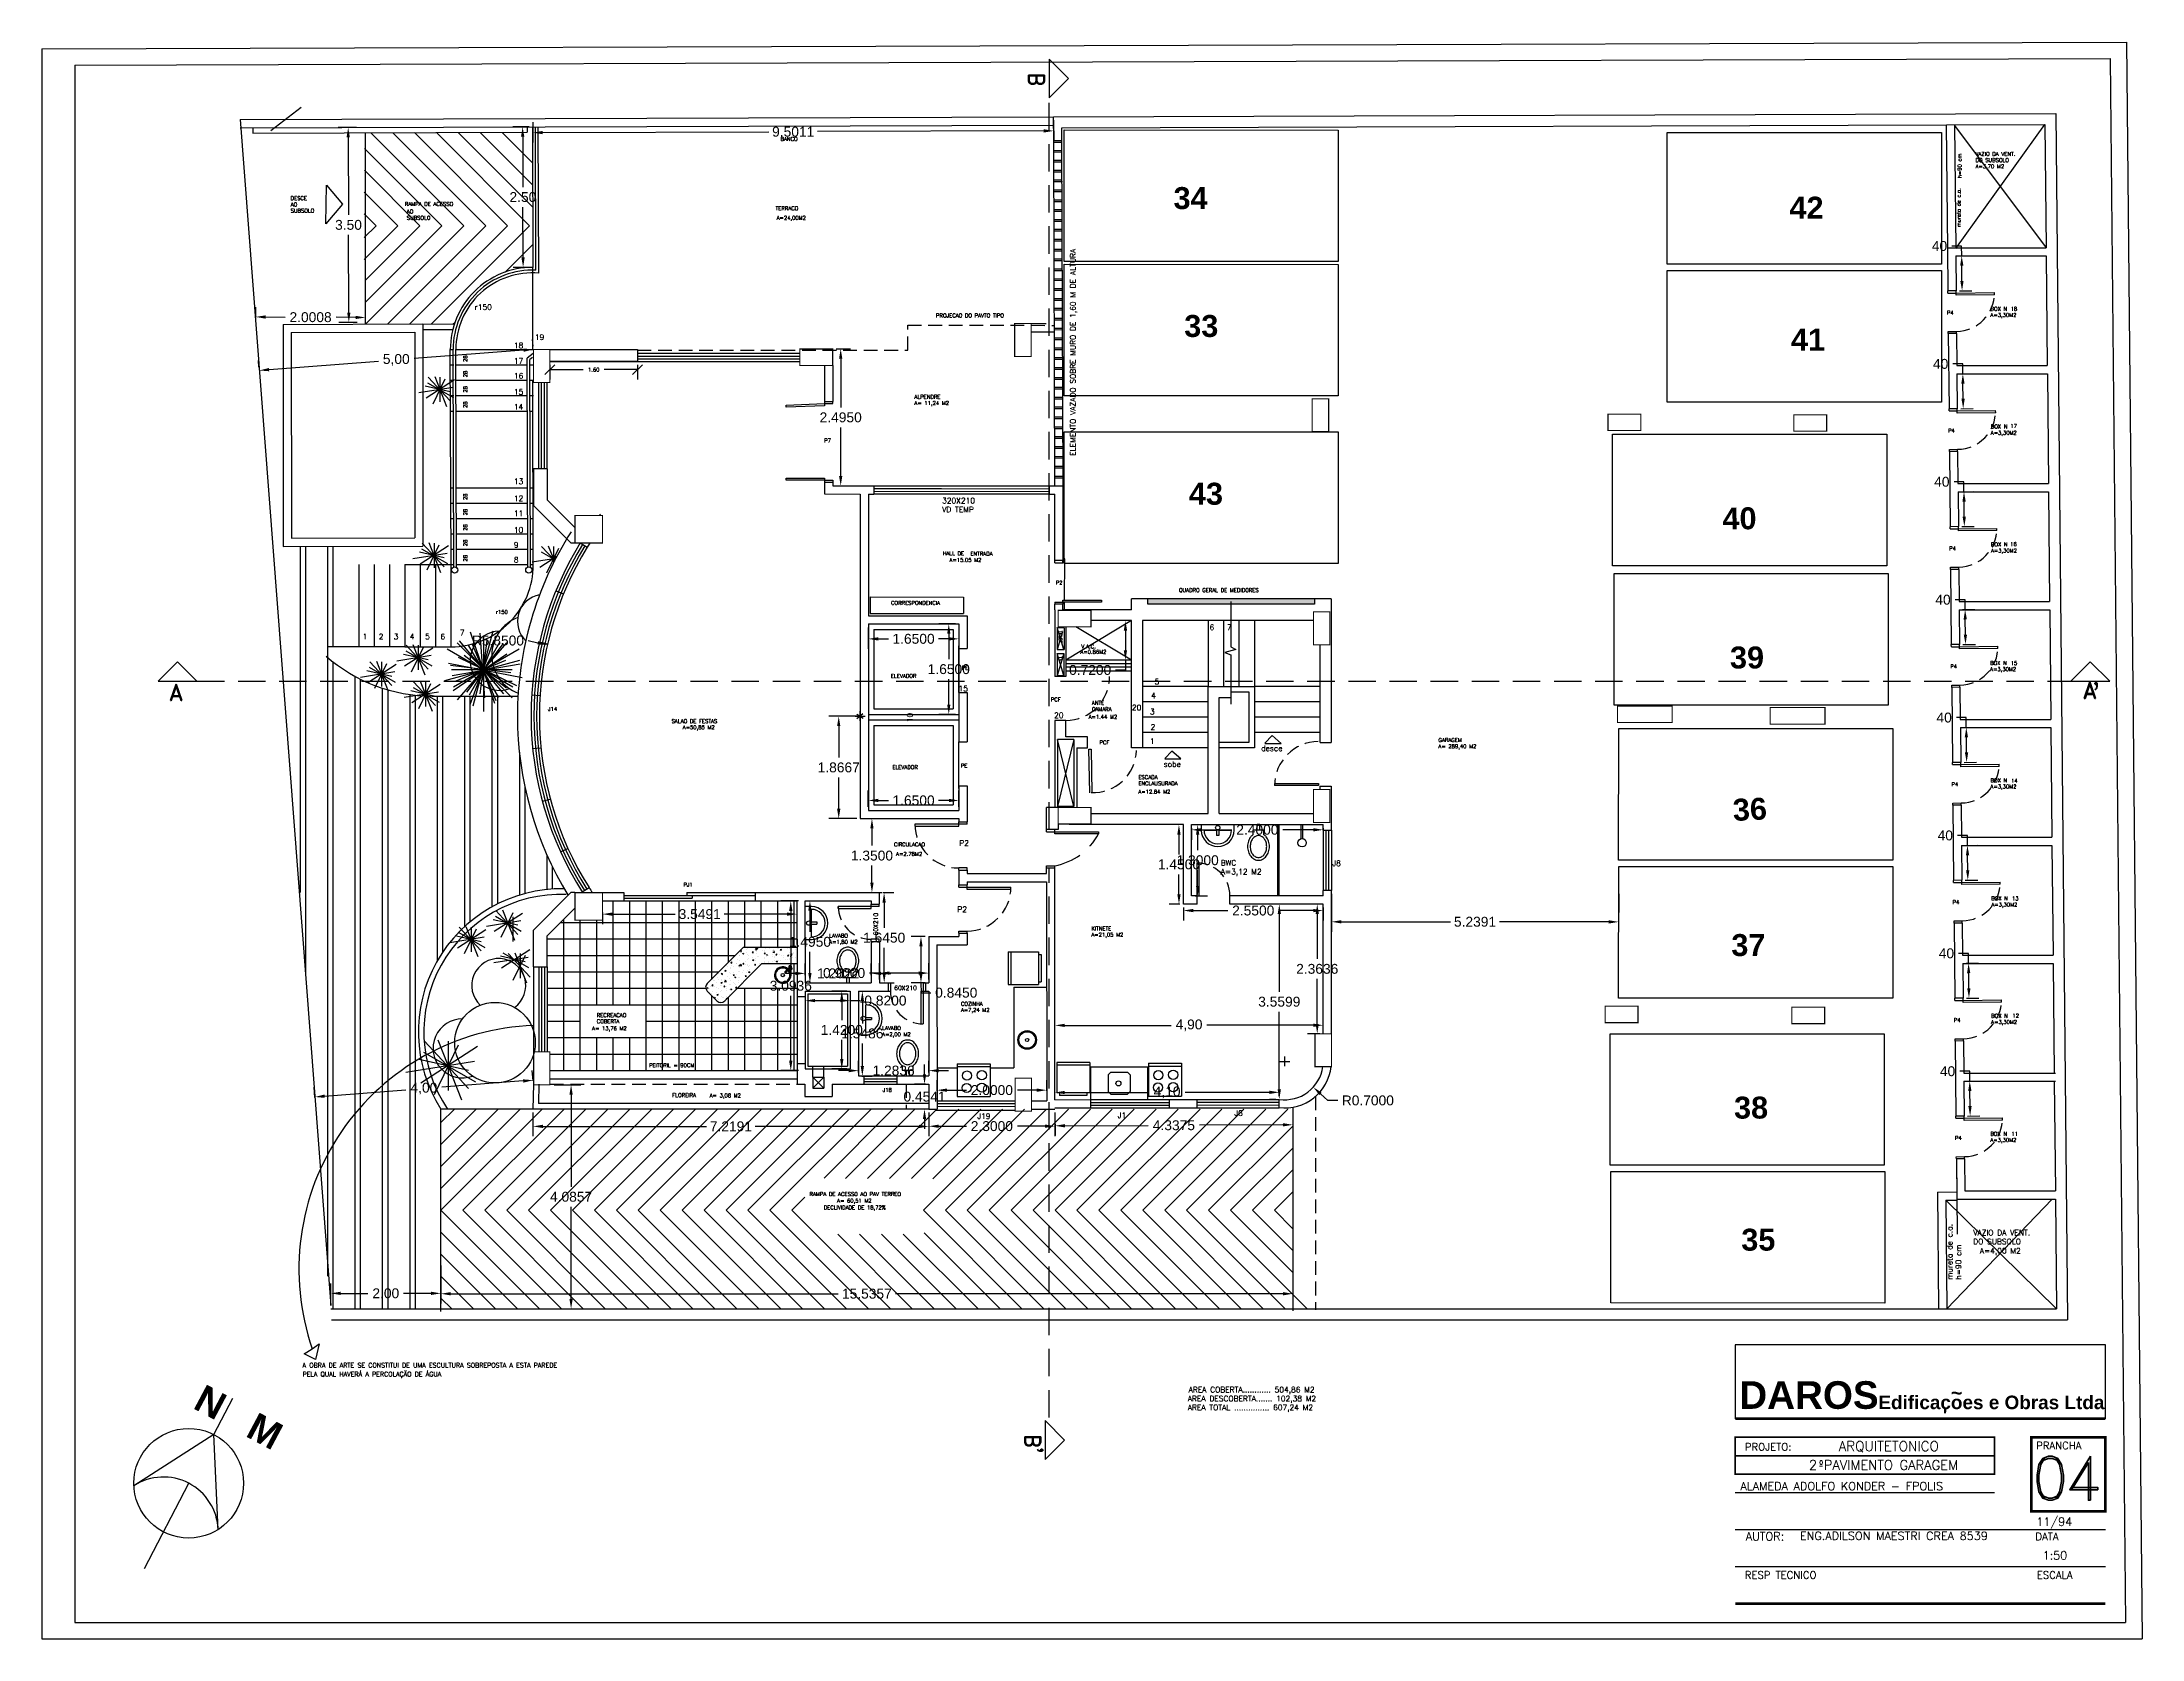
# Model space of a CAD drawing. Header units: millimetres. Extents: x 2200 to 2403, y 2380 to 2511.
# Drawn here: x 2289.78 to 2328.08, y 2420.53 to 2449.66 of the extents above; entities that cross this region are included whole.
import ezdxf

# ---------------------------------------------------------------- set-up
doc = ezdxf.new("R2010")
doc.units = ezdxf.units.MM
doc.linetypes.add('DASHED', pattern=[0.75, 0.5, -0.25])
doc.linetypes.add('HIDDEN', pattern=[0.375, 0.25, -0.125])
doc.layers.add('VERMELHO', color=1, linetype='DASHED')
doc.styles.add('ROMAND', font='romand', dxfattribs={"height": 0.1})
doc.styles.add('ROMANS', font='ROMANS.shx', dxfattribs={"height": 0.07})
doc.styles.add('SANSSERIFBOLD', font='sasb____.pfb', dxfattribs={"height": 0.4})
doc.styles.get("Standard").update_dxf_attribs({"font": 'arial.ttf'})
doc.dimstyles.get("Standard").update_dxf_attribs({"dimtxt": 0.18, "dimasz": 0.18, "dimexe": 0.18, "dimexo": 0.0625, "dimgap": 0.09, "dimtad": 0, "dimtih": 1, "dimtoh": 1, "dimdec": 4, "dimzin": 0, "dimdsep": 46, "dimtxsty": 'Standard', "dimcen": 0.09, "dimadec": 0, "dimazin": 0, "dimtfac": 1, "dimtdec": 4, "dimtofl": 0, "dimtmove": 0, "dimatfit": 3, "dimfxl": 1, "dimtolj": 1, "dimtzin": 0, "dimarcsym": 0})

# ---------------------------------------------------------------- blocks, each defined once
blk = doc.blocks.new('*D203')
at = {"color": 0, "lineweight": -2, "transparency": 16777216}
for p, q in [((2305.878, 2430.832), (2305.877, 2431.012)), ((2305.893, 2430.652), (2305.698, 2430.652)), ((2305.894, 2430.198), (2305.698, 2430.198)), ((2305.878, 2430.018), (2305.878, 2429.838))]:
    blk.add_line(p, q, dxfattribs=at)
at = {"color": 0, "transparency": 16777216}
for points in [[(2305.908, 2430.832), (2305.848, 2430.832), (2305.878, 2430.652)], [(2305.908, 2430.018), (2305.848, 2430.018), (2305.878, 2430.198)]]:
    blk.add_solid(points, dxfattribs=at)
at = {"layer": 'DEFPOINTS', "color": 0, "transparency": 16777216}
for p in [(2305.956, 2430.652), (2305.878, 2430.198), (2305.956, 2430.198)]:
    blk.add_point(p, dxfattribs=at)
at = {"color": 0, "transparency": 16777216, "insert": (2305.878, 2430.425), "char_height": 0.18, "attachment_point": 5}
blk.add_mtext('\\A1;0.4541', dxfattribs=at)
blk = doc.blocks.new('*X153')
at = {"color": 0}
for p, q in [((47.884, 26.843), (47.884, 26.843)), ((47.897, 26.813), (47.897, 26.813)), ((47.911, 26.876), (47.911, 26.876)), ((47.96, 26.9), (47.96, 26.9)), ((47.967, 26.886), (47.981, 26.903)), ((47.967, 26.886), (47.985, 26.884)), ((47.974, 26.835), (47.974, 26.835)), ((47.976, 26.931), (47.976, 26.931)), ((47.985, 26.884), (47.981, 26.903)), ((48.011, 26.828), (48.011, 26.828)), ((48.059, 26.873), (48.059, 26.873)), ((48.071, 26.869), (48.071, 26.869)), ((48.09, 26.946), (48.09, 26.946)), ((48.11, 26.84), (48.131, 26.848)), ((48.11, 26.84), (48.125, 26.83)), ((48.112, 26.823), (48.112, 26.823)), ((48.116, 26.922), (48.116, 26.922)), ((48.119, 27.022), (48.119, 27.022)), ((48.125, 26.83), (48.131, 26.848)), ((48.129, 27.022), (48.129, 27.022)), ((48.131, 26.839), (48.155, 26.863)), ((48.131, 26.839), (48.158, 26.835)), ((48.134, 26.828), (48.134, 26.828)), ((48.141, 27.092), (48.155, 27.11)), ((48.141, 27.092), (48.158, 27.091)), ((48.158, 27.091), (48.155, 27.11)), ((48.158, 26.835), (48.155, 26.863)), ((48.169, 27.065), (48.169, 27.065)), ((48.182, 26.867), (48.197, 26.884)), ((48.182, 26.867), (48.2, 26.865)), ((48.183, 27.058), (48.204, 27.066)), ((48.183, 27.058), (48.198, 27.048)), ((48.2, 26.865), (48.197, 26.884)), ((48.198, 27.048), (48.204, 27.066)), ((48.2, 26.853), (48.2, 26.853)), ((48.231, 26.862), (48.231, 26.862)), ((48.234, 26.903), (48.234, 26.903)), ((48.247, 27.082), (48.247, 27.082)), ((48.252, 27.134), (48.252, 27.134)), ((48.266, 26.844), (48.266, 26.844)), ((48.27, 26.944), (48.27, 26.944)), ((48.274, 27.043), (48.274, 27.043)), ((48.275, 26.863), (48.275, 26.863)), ((48.277, 27.143), (48.277, 27.143)), ((48.279, 26.971), (48.279, 26.971)), ((48.29, 27.015), (48.29, 27.015)), ((48.294, 26.822), (48.294, 26.822)), ((48.306, 26.837), (48.306, 26.837)), ((48.349, 27.168), (48.349, 27.168)), ((48.354, 26.981), (48.354, 26.981)), ((48.356, 27.074), (48.37, 27.091)), ((48.356, 27.074), (48.374, 27.072)), ((48.358, 27.09), (48.358, 27.09)), ((48.362, 26.937), (48.383, 26.945)), ((48.362, 26.937), (48.377, 26.927)), ((48.374, 27.072), (48.37, 27.091)), ((48.377, 26.927), (48.383, 26.945)), ((48.389, 26.878), (48.389, 26.878)), ((48.391, 26.855), (48.391, 26.855)), ((48.397, 26.848), (48.412, 26.865)), ((48.397, 26.848), (48.415, 26.846)), ((48.409, 26.933), (48.409, 26.933)), ((48.412, 27.131), (48.435, 27.156)), ((48.412, 27.131), (48.438, 27.127)), ((48.412, 27.127), (48.412, 27.127)), ((48.415, 26.846), (48.412, 26.865)), ((48.418, 26.863), (48.418, 26.863)), ((48.421, 26.963), (48.421, 26.963)), ((48.422, 27.112), (48.422, 27.112)), ((48.425, 27.063), (48.425, 27.063)), ((48.429, 27.163), (48.429, 27.163)), ((48.433, 27.1), (48.433, 27.1)), ((48.435, 27.154), (48.456, 27.163)), ((48.438, 27.127), (48.435, 27.156)), ((48.435, 27.154), (48.45, 27.144)), ((48.45, 27.144), (48.456, 27.162)), ((48.45, 27.009), (48.45, 27.009)), ((48.455, 26.815), (48.455, 26.815)), ((48.468, 26.996), (48.468, 26.996)), ((48.481, 26.867), (48.481, 26.867)), ((48.509, 27.161), (48.509, 27.161)), ((48.547, 27.115), (48.547, 27.115)), ((48.571, 27.055), (48.585, 27.072)), ((48.571, 27.055), (48.589, 27.053)), ((48.573, 27.121), (48.573, 27.121)), ((48.574, 26.885), (48.574, 26.885)), ((48.577, 26.985), (48.577, 26.985)), ((48.578, 26.903), (48.578, 26.903)), ((48.581, 27.085), (48.581, 27.085)), ((48.584, 26.963), (48.584, 26.963)), ((48.589, 27.053), (48.585, 27.072)), ((48.597, 27.142), (48.597, 27.142)), ((48.61, 27.002), (48.61, 27.002)), ((48.614, 27.034), (48.635, 27.042)), ((48.614, 27.034), (48.629, 27.024)), ((48.629, 27.024), (48.635, 27.042)), ((48.654, 26.913), (48.654, 26.913)), ((48.656, 26.897), (48.656, 26.897)), ((48.657, 27.021), (48.657, 27.021)), ((48.67, 27.154), (48.67, 27.154)), ((48.728, 26.907), (48.728, 26.907)), ((48.731, 27.006), (48.731, 27.006)), ((48.732, 27.082), (48.758, 27.077)), ((48.732, 27.031), (48.732, 27.031)), ((48.733, 27.114), (48.733, 27.114)), ((48.735, 27.106), (48.735, 27.106)), ((48.736, 27.139), (48.736, 27.139)), ((48.758, 27.077), (48.755, 27.106)), ((48.759, 26.993), (48.759, 26.993)), ((48.767, 26.928), (48.767, 26.928)), ((48.77, 26.995), (48.77, 26.995)), ((48.772, 27.172), (48.772, 27.172)), ((48.786, 27.036), (48.801, 27.053)), ((48.786, 27.036), (48.804, 27.034)), ((48.793, 26.913), (48.814, 26.921)), ((48.793, 26.913), (48.808, 26.903)), ((48.804, 27.034), (48.801, 27.053)), ((48.808, 26.903), (48.814, 26.921)), ((48.811, 27.149), (48.811, 27.149)), ((48.83, 27.147), (48.83, 27.147)), ((48.831, 26.927), (48.831, 26.927)), ((48.846, 27.046), (48.846, 27.046)), ((48.866, 27.13), (48.887, 27.138)), ((48.866, 27.13), (48.881, 27.12)), ((48.879, 26.926), (48.879, 26.926)), ((48.881, 27.12), (48.887, 27.138)), ((48.883, 27.026), (48.883, 27.026)), ((48.886, 27.125), (48.886, 27.125)), ((48.893, 27.107), (48.893, 27.107)), ((48.925, 27.164), (48.925, 27.164)), ((48.93, 26.988), (48.93, 26.988)), ((48.934, 27.023), (48.934, 27.023)), ((48.957, 26.953), (48.957, 26.953)), ((48.99, 27.141), (48.99, 27.141)), ((49.001, 27.017), (49.016, 27.034)), ((49.001, 27.017), (49.019, 27.016)), ((49.006, 26.957), (49.006, 26.957)), ((49.019, 27.016), (49.016, 27.034)), ((49.032, 26.962), (49.032, 26.962)), ((49.035, 26.948), (49.035, 26.948)), ((49.036, 27.071), (49.036, 27.071)), ((49.039, 27.048), (49.039, 27.048)), ((49.042, 27.148), (49.042, 27.148)), ((49.045, 27.01), (49.066, 27.018)), ((49.045, 27.01), (49.06, 27)), ((49.052, 27.032), (49.075, 27.056)), ((49.052, 27.032), (49.079, 27.028)), ((49.053, 27.1), (49.053, 27.1)), ((49.06, 27), (49.066, 27.018)), ((49.079, 27.028), (49.075, 27.056)), ((49.09, 26.981), (49.09, 26.981)), ((49.109, 27.053), (49.109, 27.053)), ((49.111, 27.081), (49.111, 27.081)), ((49.145, 26.977), (49.145, 26.977)), ((49.15, 27.134), (49.15, 27.134)), ((47.533, 26.429), (47.554, 26.437)), ((47.533, 26.429), (47.547, 26.419)), ((47.547, 26.419), (47.554, 26.437)), ((47.585, 26.448), (47.585, 26.448)), ((47.62, 26.472), (47.634, 26.489)), ((47.62, 26.472), (47.638, 26.47)), ((47.633, 26.577), (47.633, 26.577)), ((47.638, 26.47), (47.634, 26.489)), ((47.64, 26.46), (47.64, 26.46)), ((47.644, 26.56), (47.644, 26.56)), ((47.66, 26.458), (47.66, 26.458)), ((47.664, 26.567), (47.664, 26.567)), ((47.696, 26.536), (47.696, 26.536)), ((47.709, 26.433), (47.709, 26.433)), ((47.721, 26.612), (47.721, 26.612)), ((47.739, 26.576), (47.739, 26.576)), ((47.743, 26.685), (47.743, 26.685)), ((47.774, 26.473), (47.774, 26.473)), ((47.781, 26.747), (47.781, 26.747)), ((47.785, 26.526), (47.806, 26.534)), ((47.785, 26.526), (47.799, 26.516)), ((47.793, 26.679), (47.808, 26.696)), ((47.793, 26.679), (47.811, 26.677)), ((47.793, 26.57), (47.793, 26.57)), ((47.794, 26.481), (47.794, 26.481)), ((47.798, 26.581), (47.798, 26.581)), ((47.8, 26.516), (47.806, 26.534)), ((47.801, 26.681), (47.801, 26.681)), ((47.805, 26.781), (47.805, 26.781)), ((47.811, 26.677), (47.808, 26.696)), ((47.818, 26.695), (47.818, 26.695)), ((47.835, 26.453), (47.849, 26.47)), ((47.835, 26.453), (47.853, 26.452)), ((47.853, 26.452), (47.85, 26.47)), ((47.851, 26.723), (47.851, 26.723)), ((47.851, 26.547), (47.874, 26.571)), ((47.851, 26.547), (47.877, 26.543)), ((47.853, 26.591), (47.853, 26.591)), ((47.856, 26.529), (47.856, 26.529)), ((47.858, 26.743), (47.879, 26.751)), ((47.858, 26.743), (47.872, 26.733)), ((47.873, 26.733), (47.879, 26.751)), ((47.877, 26.543), (47.874, 26.571)), ((47.883, 26.463), (47.883, 26.463)), ((47.896, 26.642), (47.896, 26.642)), ((47.932, 26.71), (47.932, 26.71)), ((47.945, 26.501), (47.945, 26.501)), ((47.949, 26.6), (47.949, 26.6)), ((47.953, 26.7), (47.953, 26.7)), ((47.953, 26.563), (47.953, 26.563)), ((47.956, 26.8), (47.956, 26.8)), ((47.956, 26.777), (47.956, 26.777)), ((47.964, 26.498), (47.964, 26.498)), ((48.009, 26.66), (48.023, 26.677)), ((48.009, 26.66), (48.027, 26.658)), ((48.011, 26.716), (48.011, 26.716)), ((48.016, 26.523), (48.016, 26.523)), ((48.027, 26.658), (48.023, 26.677)), ((48.037, 26.623), (48.058, 26.631)), ((48.037, 26.623), (48.052, 26.613)), ((48.039, 26.508), (48.039, 26.508)), ((48.042, 26.616), (48.042, 26.616)), ((48.05, 26.434), (48.065, 26.452)), ((48.05, 26.434), (48.068, 26.433)), ((48.052, 26.612), (48.058, 26.631)), ((48.058, 26.493), (48.058, 26.493)), ((48.068, 26.433), (48.065, 26.452)), ((48.071, 26.672), (48.071, 26.672)), ((48.101, 26.523), (48.101, 26.523)), ((48.105, 26.623), (48.105, 26.623)), ((48.109, 26.723), (48.109, 26.723)), ((48.113, 26.556), (48.113, 26.556)), ((48.118, 26.626), (48.118, 26.626)), ((48.121, 26.735), (48.121, 26.735)), ((48.131, 26.807), (48.131, 26.807)), ((48.152, 26.523), (48.152, 26.523)), ((48.171, 26.71), (48.171, 26.71)), ((48.196, 26.745), (48.196, 26.745)), ((48.224, 26.641), (48.238, 26.658)), ((48.224, 26.641), (48.242, 26.64)), ((48.231, 26.641), (48.231, 26.641)), ((48.242, 26.64), (48.238, 26.658)), ((48.246, 26.702), (48.246, 26.702)), ((48.259, 26.644), (48.259, 26.644)), ((48.263, 26.744), (48.263, 26.744)), ((48.289, 26.719), (48.31, 26.727)), ((48.289, 26.719), (48.304, 26.709)), ((48.304, 26.709), (48.31, 26.727)), ((48.31, 26.76), (48.31, 26.76)), ((48.332, 26.703), (48.332, 26.703)), ((48.414, 26.763), (48.414, 26.763)), ((47.534, 26.403), (47.534, 26.403)), ((47.573, 26.424), (47.573, 26.424)), ((47.582, 26.34), (47.582, 26.34)), ((47.605, 26.337), (47.605, 26.337)), ((47.636, 26.36), (47.636, 26.36)), ((47.661, 26.246), (47.676, 26.264)), ((47.661, 26.246), (47.679, 26.245)), ((47.675, 26.264), (47.675, 26.264)), ((47.679, 26.245), (47.676, 26.264)), ((47.695, 26.355), (47.695, 26.355)), ((47.712, 26.308), (47.733, 26.316)), ((47.712, 26.308), (47.727, 26.298)), ((47.72, 26.232), (47.72, 26.232)), ((47.727, 26.298), (47.733, 26.316)), ((47.733, 26.417), (47.733, 26.417)), ((47.738, 26.224), (47.738, 26.224)), ((47.78, 26.367), (47.78, 26.367)), ((47.783, 26.182), (47.783, 26.182)), ((47.787, 26.282), (47.787, 26.282)), ((47.79, 26.381), (47.79, 26.381)), ((47.806, 26.261), (47.806, 26.261)), ((47.835, 26.257), (47.835, 26.257)), ((47.877, 26.228), (47.891, 26.245)), ((47.877, 26.228), (47.885, 26.227)), ((47.881, 26.271), (47.881, 26.271)), ((47.885, 26.38), (47.885, 26.38)), ((47.893, 26.235), (47.891, 26.245)), ((47.893, 26.41), (47.893, 26.41)), ((47.895, 26.262), (47.895, 26.262)), ((47.938, 26.301), (47.938, 26.301)), ((47.942, 26.401), (47.942, 26.401)), ((47.955, 26.397), (47.955, 26.397)), ((47.96, 26.39), (47.96, 26.39)), ((47.964, 26.405), (47.985, 26.413)), ((47.964, 26.405), (47.979, 26.395)), ((47.979, 26.395), (47.985, 26.413)), ((48.053, 26.404), (48.053, 26.404))]:
    blk.add_line(p, q, dxfattribs=at)
blk = doc.blocks.new('CUBALAV')
at = {"color": 4}
for p, q in [((-0.05, -0.14), (-0.05, -0.2)), ((-0.03, -0.14), (-0.03, -0.2)), ((-0.01, -0.16), (-0.03, -0.16)), ((-0.01, -0.18), (-0.03, -0.18)), ((-0.01, -0.07), (-0.01, -0.2)), ((-0.01, -0.07), (-0.01, -0.2)), ((0.01, -0.07), (0.01, -0.2))]:
    blk.add_line(p, q, dxfattribs=at)
blk.add_circle((0, 0), 0.03, dxfattribs=at)
for centre, radius, start, end in [((0, 0), 0.15, 273.8226, 250.5288), ((0, 0), 0.13, 274.4117, 265.5883), ((-0.04, -0.14), 0.01, 0, 180), ((-0.04, -0.2), 0.01, 180, 0), ((0, 0), 0.15, 258.463, 266.1774), ((0, -0.2), 0.0269, 131.9171, 68.1575), ((0, -0.07), 0.01, 0, 180), ((0, -0.2), 0.01, 180, 0)]:
    blk.add_arc(centre, radius, start, end, dxfattribs=at)
blk = doc.blocks.new('*D204')
at = {"color": 0, "lineweight": -2, "transparency": 16777216}
for p, q in [((2303.765, 2433.996), (2303.968, 2433.996)), ((2303.788, 2433.816), (2303.788, 2433.43)), ((2303.788, 2432.681), (2303.788, 2433.066)), ((2303.765, 2432.501), (2303.968, 2432.501))]:
    blk.add_line(p, q, dxfattribs=at)
at = {"color": 0, "transparency": 16777216}
for points in [[(2303.758, 2433.816), (2303.818, 2433.816), (2303.788, 2433.996)], [(2303.758, 2432.681), (2303.818, 2432.681), (2303.788, 2432.501)]]:
    blk.add_solid(points, dxfattribs=at)
at = {"layer": 'DEFPOINTS', "color": 0, "transparency": 16777216}
for p in [(2303.702, 2433.996), (2303.788, 2433.996), (2303.702, 2432.501)]:
    blk.add_point(p, dxfattribs=at)
at = {"color": 0, "transparency": 16777216, "insert": (2303.788, 2433.248), "char_height": 0.18, "attachment_point": 5}
blk.add_mtext('\\A1;1.4950', dxfattribs=at)
blk = doc.blocks.new('*D205')
at = {"color": 0, "lineweight": -2, "transparency": 16777216}
for p, q in [((2305.116, 2434.146), (2305.321, 2434.146)), ((2305.141, 2433.966), (2305.142, 2433.505)), ((2305.142, 2432.681), (2305.142, 2433.142)), ((2305.117, 2432.501), (2305.322, 2432.501))]:
    blk.add_line(p, q, dxfattribs=at)
at = {"color": 0, "transparency": 16777216}
for points in [[(2305.171, 2433.966), (2305.111, 2433.966), (2305.141, 2434.146)], [(2305.172, 2432.681), (2305.112, 2432.681), (2305.142, 2432.501)]]:
    blk.add_solid(points, dxfattribs=at)
at = {"layer": 'DEFPOINTS', "color": 0, "transparency": 16777216}
for p in [(2305.053, 2434.146), (2305.054, 2432.501), (2305.142, 2432.501)]:
    blk.add_point(p, dxfattribs=at)
at = {"color": 0, "transparency": 16777216, "insert": (2305.142, 2433.323), "char_height": 0.18, "attachment_point": 5}
blk.add_mtext('\\A1;1.6450', dxfattribs=at)
blk = doc.blocks.new('*D206')
at = {"color": 0, "lineweight": -2, "transparency": 16777216}
for p, q in [((2305.891, 2433.346), (2305.633, 2433.346)), ((2305.813, 2433.166), (2305.813, 2432.681)), ((2305.892, 2432.501), (2305.633, 2432.501)), ((2305.813, 2432.501), (2305.814, 2432.321)), ((2305.814, 2432.321), (2305.994, 2432.321))]:
    blk.add_line(p, q, dxfattribs=at)
at = {"color": 0, "transparency": 16777216}
for points in [[(2305.843, 2433.166), (2305.783, 2433.166), (2305.813, 2433.346)], [(2305.843, 2432.681), (2305.783, 2432.681), (2305.813, 2432.501)]]:
    blk.add_solid(points, dxfattribs=at)
at = {"layer": 'DEFPOINTS', "color": 0, "transparency": 16777216}
for p in [(2305.954, 2433.346), (2305.813, 2432.501), (2305.954, 2432.501)]:
    blk.add_point(p, dxfattribs=at)
at = {"color": 0, "transparency": 16777216, "insert": (2306.457, 2432.321), "char_height": 0.18, "attachment_point": 5}
blk.add_mtext('\\A1;0.8450', dxfattribs=at)
blk = doc.blocks.new('*D207')
at = {"color": 0, "lineweight": -2, "transparency": 16777216}
for p, q in [((2305.054, 2432.563), (2305.054, 2432.859)), ((2305.954, 2432.563), (2305.954, 2432.859)), ((2305.054, 2432.679), (2304.874, 2432.679)), ((2305.774, 2432.679), (2305.234, 2432.679))]:
    blk.add_line(p, q, dxfattribs=at)
at = {"color": 0, "transparency": 16777216}
for points in [[(2305.234, 2432.709), (2305.234, 2432.649), (2305.054, 2432.679)], [(2305.774, 2432.709), (2305.774, 2432.649), (2305.954, 2432.679)]]:
    blk.add_solid(points, dxfattribs=at)
at = {"layer": 'DEFPOINTS', "color": 0, "transparency": 16777216}
for p in [(2305.054, 2432.679), (2305.054, 2432.501), (2305.954, 2432.501)]:
    blk.add_point(p, dxfattribs=at)
at = {"color": 0, "transparency": 16777216, "insert": (2304.411, 2432.679), "char_height": 0.18, "attachment_point": 5}
blk.add_mtext('\\A1;0.9000', dxfattribs=at)
blk = doc.blocks.new('*D208')
at = {"color": 0, "lineweight": -2, "transparency": 16777216}
for p, q in [((2304.46, 2432.351), (2304.189, 2432.351)), ((2304.369, 2432.171), (2304.369, 2431.823)), ((2304.369, 2431.111), (2304.369, 2431.459)), ((2304.46, 2430.931), (2304.189, 2430.931))]:
    blk.add_line(p, q, dxfattribs=at)
at = {"color": 0, "transparency": 16777216}
for points in [[(2304.339, 2432.171), (2304.399, 2432.171), (2304.369, 2432.351)], [(2304.339, 2431.111), (2304.399, 2431.111), (2304.369, 2430.931)]]:
    blk.add_solid(points, dxfattribs=at)
at = {"layer": 'DEFPOINTS', "color": 0, "transparency": 16777216}
for p in [(2304.369, 2432.351), (2304.522, 2432.351), (2304.522, 2430.931)]:
    blk.add_point(p, dxfattribs=at)
at = {"color": 0, "transparency": 16777216, "insert": (2304.369, 2431.641), "char_height": 0.18, "attachment_point": 5}
blk.add_mtext('\\A1;1.4200', dxfattribs=at)
blk = doc.blocks.new('*D209')
at = {"color": 0, "lineweight": -2, "transparency": 16777216}
for p, q in [((2303.702, 2432.288), (2303.702, 2431.997)), ((2303.882, 2432.177), (2304.342, 2432.177)), ((2304.522, 2432.288), (2304.522, 2431.997)), ((2304.522, 2432.177), (2304.702, 2432.177))]:
    blk.add_line(p, q, dxfattribs=at)
at = {"color": 0, "transparency": 16777216}
for points in [[(2303.882, 2432.207), (2303.882, 2432.147), (2303.702, 2432.177)], [(2304.342, 2432.207), (2304.342, 2432.147), (2304.522, 2432.177)]]:
    blk.add_solid(points, dxfattribs=at)
at = {"layer": 'DEFPOINTS', "color": 0, "transparency": 16777216}
for p in [(2303.702, 2432.351), (2304.522, 2432.351), (2304.522, 2432.177)]:
    blk.add_point(p, dxfattribs=at)
at = {"color": 0, "transparency": 16777216, "insert": (2305.165, 2432.177), "char_height": 0.18, "attachment_point": 5}
blk.add_mtext('\\A1;0.8200', dxfattribs=at)
blk = doc.blocks.new('LAV')
at = {"color": 4}
for p, q in [((0, 0.1), (0, 0)), ((0.28, 0.1), (0.05, 0.1)), ((0.28, 0.09), (0.28, 0.2)), ((0.28, 0.2), (0.32, 0.2)), ((0.32, 0.09), (0.32, 0.2)), ((0.55, 0.1), (0.32, 0.1)), ((0.6, 0), (0.6, 0.1))]:
    blk.add_line(p, q, dxfattribs=at)
blk.add_circle((0.3, 0.054), 0.0409, dxfattribs=at)
for radius in [0.3, 0.25]:
    blk.add_arc((0.3, 0.1), radius, 0, 180, dxfattribs=at)
blk = doc.blocks.new('VASO')
at = {"color": 4}
for p, q in [((-0.1, 0), (0, 0)), ((-0.1, -0.05), (0, -0.05))]:
    blk.add_line(p, q, dxfattribs=at)
for points in [[(-0.498, 0.159, 0.088923), (-0.577, 0.116, 0.104957), (-0.632, 0.049, 0.120011), (-0.65, -0.025, 0.120011), (-0.632, -0.099, 0.104957), (-0.577, -0.166, 0.088923), (-0.498, -0.209, 0.080167), (-0.4, -0.225, 0.080167), (-0.302, -0.209, 0.088923), (-0.223, -0.166, 0.068475), (-0.184, -0.125), (-0.1, -0.125), (-0.1, 0.075), (-0.184, 0.075, 0.068475), (-0.223, 0.116, 0.088923), (-0.302, 0.159, 0.080167), (-0.4, 0.175, 0.080167)], [(-0.6, -0.025, 0.126822), (-0.586, -0.08, 0.10607), (-0.541, -0.131, 0.085783), (-0.479, -0.163, 0.075445), (-0.4, -0.175, 0.075445), (-0.321, -0.163, 0.085783), (-0.259, -0.131, 0.10607), (-0.214, -0.08, 0.126822), (-0.2, -0.025, 0.126822), (-0.214, 0.03, 0.10607), (-0.259, 0.081, 0.085783), (-0.321, 0.113, 0.075445), (-0.4, 0.125, 0.075445), (-0.479, 0.113, 0.085783), (-0.541, 0.081, 0.10607), (-0.586, 0.03, 0.126822)]]:
    blk.add_lwpolyline(points, format="xyb", close=True, dxfattribs=at)
blk = doc.blocks.new('P60D')
at = {"color": 1}
for p, q in [((0, 0.68), (0, 0.64)), ((0, 0.64), (0.15, 0.64)), ((0.15, 0.68), (0.15, 0.64)), ((0, 0.04), (0, 0)), ((0, 0.04), (0.15, 0.04)), ((0.75, 0.08), (0.15, 0.08)), ((0.15, 0.08), (0.15, 0.04)), ((0.15, 0.04), (0.75, 0.04)), ((0.15, 0.04), (0.15, 0)), ((0.75, 0.08), (0.75, 0.04))]:
    blk.add_line(p, q, dxfattribs=at)
at = {"color": 1, "linetype": 'HIDDEN'}
blk.add_arc((0.15, 0.04), 0.6, 360, 90, dxfattribs=at)
blk = doc.blocks.new('P60E')
at = {"color": 1}
for p, q in [((0, 0.68), (0, 0.64)), ((0.15, 0.64), (0, 0.64)), ((0.15, 0.68), (0.15, 0.64)), ((-0.6, 0.08), (0, 0.08)), ((-0.6, 0.08), (-0.6, 0.04)), ((0, 0.04), (-0.6, 0.04)), ((0, 0.08), (0, 0.04)), ((0, 0.04), (0, 0)), ((0.15, 0.04), (0, 0.04)), ((0.15, 0.04), (0.15, 0))]:
    blk.add_line(p, q, dxfattribs=at)
at = {"color": 1, "linetype": 'HIDDEN'}
blk.add_arc((0, 0.04), 0.6, 90, 180, dxfattribs=at)
blk = doc.blocks.new('*D210')
at = {"color": 0, "lineweight": -2, "transparency": 16777216}
for p, q in [((2304.735, 2432.351), (2304.924, 2432.351)), ((2304.744, 2432.171), (2304.744, 2431.758)), ((2304.744, 2430.982), (2304.744, 2431.395)), ((2304.735, 2430.802), (2304.924, 2430.802))]:
    blk.add_line(p, q, dxfattribs=at)
at = {"color": 0, "transparency": 16777216}
for points in [[(2304.714, 2432.171), (2304.774, 2432.171), (2304.744, 2432.351)], [(2304.714, 2430.982), (2304.774, 2430.982), (2304.744, 2430.802)]]:
    blk.add_solid(points, dxfattribs=at)
at = {"layer": 'DEFPOINTS', "color": 0, "transparency": 16777216}
for p in [(2304.672, 2432.351), (2304.672, 2430.802), (2304.744, 2430.802)]:
    blk.add_point(p, dxfattribs=at)
at = {"color": 0, "transparency": 16777216, "insert": (2304.744, 2431.577), "char_height": 0.18, "attachment_point": 5}
blk.add_mtext('\\A1;1.5486', dxfattribs=at)
blk = doc.blocks.new('*D211')
at = {"color": 0, "lineweight": -2, "transparency": 16777216}
for p, q in [((2304.492, 2430.9), (2304.312, 2430.9)), ((2304.672, 2430.865), (2304.672, 2431.08)), ((2305.956, 2430.865), (2305.956, 2431.08)), ((2306.136, 2430.9), (2306.316, 2430.9))]:
    blk.add_line(p, q, dxfattribs=at)
at = {"color": 0, "transparency": 16777216}
for points in [[(2304.492, 2430.93), (2304.492, 2430.87), (2304.672, 2430.9)], [(2306.136, 2430.93), (2306.136, 2430.87), (2305.956, 2430.9)]]:
    blk.add_solid(points, dxfattribs=at)
at = {"layer": 'DEFPOINTS', "color": 0, "transparency": 16777216}
for p in [(2304.672, 2430.9), (2304.672, 2430.802), (2305.956, 2430.802)]:
    blk.add_point(p, dxfattribs=at)
at = {"color": 0, "transparency": 16777216, "insert": (2305.314, 2430.9), "char_height": 0.18, "attachment_point": 5}
blk.add_mtext('\\A1;1.2836', dxfattribs=at)
blk = doc.blocks.new('*D212')
at = {"color": 0, "lineweight": -2, "transparency": 16777216}
for p, q in [((2303.702, 2432.643), (2303.702, 2432.853)), ((2304.904, 2432.643), (2304.904, 2432.853)), ((2303.522, 2432.673), (2303.342, 2432.673)), ((2305.084, 2432.673), (2305.264, 2432.673))]:
    blk.add_line(p, q, dxfattribs=at)
at = {"color": 0, "transparency": 16777216}
for points in [[(2303.522, 2432.703), (2303.522, 2432.643), (2303.702, 2432.673)], [(2305.084, 2432.703), (2305.084, 2432.643), (2304.904, 2432.673)]]:
    blk.add_solid(points, dxfattribs=at)
at = {"layer": 'DEFPOINTS', "color": 0, "transparency": 16777216}
for p in [(2303.702, 2432.581), (2304.904, 2432.673), (2304.904, 2432.581)]:
    blk.add_point(p, dxfattribs=at)
at = {"color": 0, "transparency": 16777216, "insert": (2304.303, 2432.673), "char_height": 0.18, "attachment_point": 5}
blk.add_mtext('\\A1;1.2022', dxfattribs=at)
blk = doc.blocks.new('P80E')
at = {"color": 1}
for p, q in [((0, 0.88), (0, 0.84)), ((0.15, 0.84), (0, 0.84)), ((0.15, 0.88), (0.15, 0.84)), ((-0.8, 0.08), (0, 0.08)), ((0, 0.04), (-0.8, 0.04)), ((0, 0.08), (0, 0.04)), ((0, 0.04), (0, 0)), ((0.15, 0.04), (0, 0.04)), ((0.15, 0.04), (0.15, 0))]:
    blk.add_line(p, q, dxfattribs=at)
at = {"color": 1, "linetype": 'HIDDEN'}
blk.add_arc((0, 0.04), 0.8, 90.1252, 180, dxfattribs=at)
blk = doc.blocks.new('P80D')
at = {"color": 1}
for p, q in [((0, 0.88), (0, 0.84)), ((0, 0.84), (0.15, 0.84)), ((0.15, 0.88), (0.15, 0.84)), ((0, 0.04), (0, 0)), ((0, 0.04), (0.15, 0.04)), ((0.95, 0.08), (0.15, 0.08)), ((0.15, 0.08), (0.15, 0.04)), ((0.15, 0.04), (0.95, 0.04)), ((0.15, 0.04), (0.15, 0))]:
    blk.add_line(p, q, dxfattribs=at)
at = {"color": 1, "linetype": 'HIDDEN'}
blk.add_arc((0.15, 0.04), 0.8, 0, 89.8748, dxfattribs=at)
blk = doc.blocks.new('*D190')
at = {"color": 0, "lineweight": -2, "transparency": 16777216}
for p, q in [((2298.732, 2448.2), (2298.733, 2447.827)), ((2308.233, 2448.232), (2308.234, 2447.858)), ((2298.912, 2448.007), (2303.037, 2448.021)), ((2308.053, 2448.038), (2303.929, 2448.024))]:
    blk.add_line(p, q, dxfattribs=at)
at = {"color": 0, "transparency": 16777216}
for points in [[(2298.912, 2448.037), (2298.912, 2447.977), (2298.732, 2448.007)], [(2308.053, 2448.068), (2308.053, 2448.008), (2308.233, 2448.038)]]:
    blk.add_solid(points, dxfattribs=at)
at = {"layer": 'DEFPOINTS', "color": 0, "transparency": 16777216}
for p in [(2298.732, 2448.263), (2308.233, 2448.294), (2298.732, 2448.007)]:
    blk.add_point(p, dxfattribs=at)
at = {"color": 0, "transparency": 16777216, "insert": (2303.483, 2448.022), "char_height": 0.18, "attachment_point": 5}
blk.add_mtext('\\A1;9.5011', dxfattribs=at)
blk = doc.blocks.new('*D191')
at = {"color": 0, "lineweight": -2, "transparency": 16777216}
for p, q in [((2298.565, 2444.039), (2296.568, 2443.886)), ((2298.74, 2444.112), (2298.73, 2444.232)), ((2293.74, 2443.729), (2293.731, 2443.85)), ((2293.924, 2443.684), (2295.921, 2443.837))]:
    blk.add_line(p, q, dxfattribs=at)
at = {"color": 0, "transparency": 16777216}
for points in [[(2298.562, 2444.069), (2298.567, 2444.009), (2298.744, 2444.053)], [(2293.922, 2443.714), (2293.926, 2443.654), (2293.745, 2443.67)]]:
    blk.add_solid(points, dxfattribs=at)
at = {"layer": 'DEFPOINTS', "color": 0, "transparency": 16777216}
for p in [(2298.744, 2444.049), (2293.745, 2443.67), (2293.745, 2443.667)]:
    blk.add_point(p, dxfattribs=at)
at = {"color": 0, "transparency": 16777216, "insert": (2296.244, 2443.861), "char_height": 0.18, "attachment_point": 5}
blk.add_mtext('\\A1;5,00', dxfattribs=at)
blk = doc.blocks.new('*D192')
at = {"color": 0, "lineweight": -2, "transparency": 16777216}
for p, q in [((2298.74, 2430.715), (2298.725, 2430.904)), ((2294.759, 2430.41), (2294.744, 2430.6)), ((2294.937, 2430.434), (2296.421, 2430.547)), ((2298.559, 2430.711), (2297.075, 2430.597))]:
    blk.add_line(p, q, dxfattribs=at)
at = {"color": 0, "transparency": 16777216}
for points in [[(2294.935, 2430.464), (2294.94, 2430.404), (2294.758, 2430.42)], [(2298.557, 2430.741), (2298.562, 2430.681), (2298.739, 2430.725)]]:
    blk.add_solid(points, dxfattribs=at)
at = {"layer": 'DEFPOINTS', "color": 0, "transparency": 16777216}
for p in [(2298.744, 2430.652), (2294.758, 2430.42), (2294.763, 2430.348)]:
    blk.add_point(p, dxfattribs=at)
at = {"color": 0, "transparency": 16777216, "insert": (2296.748, 2430.572), "char_height": 0.18, "attachment_point": 5}
blk.add_mtext('\\A1;4,00', dxfattribs=at)
blk = doc.blocks.new('*D193')
at = {"color": 0, "lineweight": -2, "transparency": 16777216}
for p, q in [((2324.792, 2445.938), (2324.612, 2445.938)), ((2324.793, 2445.758), (2324.792, 2445.938)), ((2324.748, 2445.757), (2324.973, 2445.759)), ((2324.798, 2445.303), (2324.795, 2445.578)), ((2324.754, 2445.122), (2324.98, 2445.124))]:
    blk.add_line(p, q, dxfattribs=at)
at = {"color": 0, "transparency": 16777216}
for points in [[(2324.825, 2445.578), (2324.765, 2445.577), (2324.793, 2445.758)], [(2324.828, 2445.303), (2324.768, 2445.302), (2324.8, 2445.123)]]:
    blk.add_solid(points, dxfattribs=at)
at = {"layer": 'DEFPOINTS', "color": 0, "transparency": 16777216}
for p in [(2324.685, 2445.757), (2324.793, 2445.758), (2324.691, 2445.122)]:
    blk.add_point(p, dxfattribs=at)
at = {"color": 0, "transparency": 16777216, "insert": (2324.389, 2445.938), "char_height": 0.18, "attachment_point": 5}
blk.add_mtext('\\A1;40', dxfattribs=at)
blk = doc.blocks.new('P70E')
at = {"color": 1}
for p, q in [((0, 0.78), (0, 0.74)), ((0.15, 0.78), (0.15, 0.74)), ((0.15, 0.74), (0, 0.74)), ((-0.7, 0.08), (0, 0.08)), ((-0.7, 0.08), (-0.7, 0.04)), ((0, 0.04), (-0.7, 0.04)), ((0, 0.08), (0, 0.04)), ((0.15, 0.04), (0, 0.04)), ((0, 0.04), (0, 0)), ((0.15, 0.04), (0.15, 0))]:
    blk.add_line(p, q, dxfattribs=at)
at = {"color": 1, "linetype": 'HIDDEN'}
blk.add_arc((0, 0.04), 0.7, 90, 180, dxfattribs=at)
blk = doc.blocks.new('*D194')
at = {"color": 0, "lineweight": -2, "transparency": 16777216}
for p, q in [((2324.813, 2443.788), (2324.633, 2443.788)), ((2324.769, 2443.607), (2324.994, 2443.609)), ((2324.814, 2443.608), (2324.813, 2443.788)), ((2324.819, 2443.153), (2324.816, 2443.428)), ((2324.775, 2442.972), (2325.001, 2442.974))]:
    blk.add_line(p, q, dxfattribs=at)
at = {"color": 0, "transparency": 16777216}
for points in [[(2324.846, 2443.428), (2324.786, 2443.427), (2324.814, 2443.608)], [(2324.849, 2443.153), (2324.789, 2443.152), (2324.821, 2442.973)]]:
    blk.add_solid(points, dxfattribs=at)
at = {"layer": 'DEFPOINTS', "color": 0, "transparency": 16777216}
for p in [(2324.706, 2443.607), (2324.814, 2443.608), (2324.712, 2442.972)]:
    blk.add_point(p, dxfattribs=at)
at = {"color": 0, "transparency": 16777216, "insert": (2324.41, 2443.788), "char_height": 0.18, "attachment_point": 5}
blk.add_mtext('\\A1;40', dxfattribs=at)
blk = doc.blocks.new('*D195')
at = {"color": 0, "lineweight": -2, "transparency": 16777216}
for p, q in [((2324.834, 2441.638), (2324.654, 2441.638)), ((2324.835, 2441.458), (2324.834, 2441.638)), ((2324.79, 2441.457), (2325.015, 2441.459)), ((2324.84, 2441.003), (2324.837, 2441.278)), ((2324.796, 2440.822), (2325.022, 2440.824))]:
    blk.add_line(p, q, dxfattribs=at)
at = {"color": 0, "transparency": 16777216}
for points in [[(2324.867, 2441.278), (2324.807, 2441.277), (2324.835, 2441.458)], [(2324.87, 2441.003), (2324.81, 2441.002), (2324.842, 2440.823)]]:
    blk.add_solid(points, dxfattribs=at)
at = {"layer": 'DEFPOINTS', "color": 0, "transparency": 16777216}
for p in [(2324.727, 2441.457), (2324.835, 2441.458), (2324.733, 2440.822)]:
    blk.add_point(p, dxfattribs=at)
at = {"color": 0, "transparency": 16777216, "insert": (2324.431, 2441.638), "char_height": 0.18, "attachment_point": 5}
blk.add_mtext('\\A1;40', dxfattribs=at)
blk = doc.blocks.new('*D196')
at = {"color": 0, "lineweight": -2, "transparency": 16777216}
for p, q in [((2324.855, 2439.488), (2324.675, 2439.488)), ((2324.811, 2439.307), (2325.036, 2439.309)), ((2324.856, 2439.308), (2324.855, 2439.488)), ((2324.861, 2438.853), (2324.858, 2439.128)), ((2324.817, 2438.672), (2325.043, 2438.674))]:
    blk.add_line(p, q, dxfattribs=at)
at = {"color": 0, "transparency": 16777216}
for points in [[(2324.888, 2439.128), (2324.828, 2439.127), (2324.856, 2439.308)], [(2324.891, 2438.853), (2324.831, 2438.852), (2324.863, 2438.673)]]:
    blk.add_solid(points, dxfattribs=at)
at = {"layer": 'DEFPOINTS', "color": 0, "transparency": 16777216}
for p in [(2324.748, 2439.307), (2324.856, 2439.308), (2324.754, 2438.672)]:
    blk.add_point(p, dxfattribs=at)
at = {"color": 0, "transparency": 16777216, "insert": (2324.452, 2439.488), "char_height": 0.18, "attachment_point": 5}
blk.add_mtext('\\A1;40', dxfattribs=at)
blk = doc.blocks.new('*D197')
at = {"color": 0, "lineweight": -2, "transparency": 16777216}
for p, q in [((2324.876, 2437.338), (2324.696, 2437.338)), ((2324.832, 2437.157), (2325.057, 2437.159)), ((2324.877, 2437.158), (2324.876, 2437.338)), ((2324.882, 2436.703), (2324.879, 2436.978)), ((2324.838, 2436.522), (2325.064, 2436.524))]:
    blk.add_line(p, q, dxfattribs=at)
at = {"color": 0, "transparency": 16777216}
for points in [[(2324.909, 2436.978), (2324.849, 2436.977), (2324.877, 2437.158)], [(2324.912, 2436.703), (2324.852, 2436.702), (2324.884, 2436.523)]]:
    blk.add_solid(points, dxfattribs=at)
at = {"layer": 'DEFPOINTS', "color": 0, "transparency": 16777216}
for p in [(2324.769, 2437.157), (2324.877, 2437.158), (2324.775, 2436.522)]:
    blk.add_point(p, dxfattribs=at)
at = {"color": 0, "transparency": 16777216, "insert": (2324.473, 2437.338), "char_height": 0.18, "attachment_point": 5}
blk.add_mtext('\\A1;40', dxfattribs=at)
blk = doc.blocks.new('*D198')
at = {"color": 0, "lineweight": -2, "transparency": 16777216}
for p, q in [((2324.897, 2435.188), (2324.717, 2435.188)), ((2324.898, 2435.008), (2324.897, 2435.188)), ((2324.853, 2435.007), (2325.078, 2435.009)), ((2324.903, 2434.553), (2324.9, 2434.828)), ((2324.859, 2434.372), (2325.085, 2434.374))]:
    blk.add_line(p, q, dxfattribs=at)
at = {"color": 0, "transparency": 16777216}
for points in [[(2324.93, 2434.828), (2324.87, 2434.827), (2324.898, 2435.008)], [(2324.933, 2434.553), (2324.873, 2434.552), (2324.905, 2434.373)]]:
    blk.add_solid(points, dxfattribs=at)
at = {"layer": 'DEFPOINTS', "color": 0, "transparency": 16777216}
for p in [(2324.79, 2435.007), (2324.898, 2435.008), (2324.796, 2434.372)]:
    blk.add_point(p, dxfattribs=at)
at = {"color": 0, "transparency": 16777216, "insert": (2324.494, 2435.188), "char_height": 0.18, "attachment_point": 5}
blk.add_mtext('\\A1;40', dxfattribs=at)
blk = doc.blocks.new('*D199')
at = {"color": 0, "lineweight": -2, "transparency": 16777216}
for p, q in [((2324.918, 2433.038), (2324.738, 2433.038)), ((2324.874, 2432.857), (2325.099, 2432.859)), ((2324.919, 2432.858), (2324.918, 2433.038)), ((2324.924, 2432.403), (2324.921, 2432.678)), ((2324.88, 2432.222), (2325.106, 2432.224))]:
    blk.add_line(p, q, dxfattribs=at)
at = {"color": 0, "transparency": 16777216}
for points in [[(2324.951, 2432.678), (2324.891, 2432.677), (2324.919, 2432.858)], [(2324.954, 2432.403), (2324.894, 2432.402), (2324.926, 2432.223)]]:
    blk.add_solid(points, dxfattribs=at)
at = {"layer": 'DEFPOINTS', "color": 0, "transparency": 16777216}
for p in [(2324.811, 2432.857), (2324.919, 2432.858), (2324.817, 2432.222)]:
    blk.add_point(p, dxfattribs=at)
at = {"color": 0, "transparency": 16777216, "insert": (2324.515, 2433.038), "char_height": 0.18, "attachment_point": 5}
blk.add_mtext('\\A1;40', dxfattribs=at)
blk = doc.blocks.new('*D200')
at = {"color": 0, "lineweight": -2, "transparency": 16777216}
for p, q in [((2324.939, 2430.888), (2324.759, 2430.888)), ((2324.94, 2430.708), (2324.939, 2430.888)), ((2324.895, 2430.707), (2325.12, 2430.709)), ((2324.945, 2430.253), (2324.942, 2430.528)), ((2324.901, 2430.072), (2325.127, 2430.074))]:
    blk.add_line(p, q, dxfattribs=at)
at = {"color": 0, "transparency": 16777216}
for points in [[(2324.972, 2430.528), (2324.912, 2430.527), (2324.94, 2430.708)], [(2324.975, 2430.253), (2324.915, 2430.252), (2324.947, 2430.073)]]:
    blk.add_solid(points, dxfattribs=at)
at = {"layer": 'DEFPOINTS', "color": 0, "transparency": 16777216}
for p in [(2324.832, 2430.707), (2324.94, 2430.708), (2324.838, 2430.072)]:
    blk.add_point(p, dxfattribs=at)
at = {"color": 0, "transparency": 16777216, "insert": (2324.536, 2430.888), "char_height": 0.18, "attachment_point": 5}
blk.add_mtext('\\A1;40', dxfattribs=at)
blk = doc.blocks.new('*D201')
at = {"color": 0, "lineweight": -2, "transparency": 16777216}
for p, q in [((2313.298, 2434.124), (2313.298, 2433.434)), ((2318.538, 2434.123), (2318.537, 2433.433)), ((2313.478, 2433.614), (2315.472, 2433.614)), ((2318.357, 2433.613), (2316.364, 2433.614))]:
    blk.add_line(p, q, dxfattribs=at)
at = {"color": 0, "transparency": 16777216}
for points in [[(2313.478, 2433.644), (2313.478, 2433.584), (2313.298, 2433.614)], [(2318.357, 2433.643), (2318.357, 2433.583), (2318.537, 2433.613)]]:
    blk.add_solid(points, dxfattribs=at)
at = {"layer": 'DEFPOINTS', "color": 0, "transparency": 16777216}
for p in [(2313.298, 2434.186), (2318.538, 2434.185), (2318.537, 2433.613)]:
    blk.add_point(p, dxfattribs=at)
at = {"color": 0, "transparency": 16777216, "insert": (2315.918, 2433.614), "char_height": 0.18, "attachment_point": 5}
blk.add_mtext('\\A1;5.2391', dxfattribs=at)
blk = doc.blocks.new('*D202')
at = {"color": 0, "lineweight": -2, "transparency": 16777216}
for p, q in [((2293.68, 2444.581), (2293.681, 2444.825)), ((2293.86, 2444.644), (2294.215, 2444.642)), ((2295.501, 2444.636), (2295.146, 2444.638)), ((2295.681, 2444.571), (2295.682, 2444.815))]:
    blk.add_line(p, q, dxfattribs=at)
at = {"color": 0, "transparency": 16777216}
for points in [[(2293.86, 2444.674), (2293.86, 2444.614), (2293.68, 2444.645)], [(2295.501, 2444.666), (2295.501, 2444.606), (2295.681, 2444.635)]]:
    blk.add_solid(points, dxfattribs=at)
at = {"layer": 'DEFPOINTS', "color": 0, "transparency": 16777216}
for p in [(2293.68, 2444.645), (2293.68, 2444.518), (2295.68, 2444.508)]:
    blk.add_point(p, dxfattribs=at)
at = {"color": 0, "transparency": 16777216, "insert": (2294.681, 2444.64), "char_height": 0.18, "attachment_point": 5}
blk.add_mtext('\\A1;2.0008', dxfattribs=at)
blk = doc.blocks.new('*D213')
at = {"color": 0, "lineweight": -2, "transparency": 16777216}
for p, q in [((2295.518, 2448.102), (2295.187, 2448.101)), ((2295.367, 2447.922), (2295.372, 2446.505)), ((2295.378, 2444.725), (2295.373, 2446.142)), ((2295.53, 2444.546), (2295.199, 2444.545))]:
    blk.add_line(p, q, dxfattribs=at)
at = {"color": 0, "transparency": 16777216}
for points in [[(2295.397, 2447.922), (2295.337, 2447.921), (2295.367, 2448.102)], [(2295.408, 2444.726), (2295.348, 2444.725), (2295.379, 2444.545)]]:
    blk.add_solid(points, dxfattribs=at)
at = {"layer": 'DEFPOINTS', "color": 0, "transparency": 16777216}
for p in [(2295.58, 2448.102), (2295.379, 2444.545), (2295.592, 2444.546)]:
    blk.add_point(p, dxfattribs=at)
at = {"color": 0, "transparency": 16777216, "insert": (2295.373, 2446.323), "char_height": 0.18, "attachment_point": 5}
blk.add_mtext('\\A1;3.50', dxfattribs=at)
blk = doc.blocks.new('*D179')
at = {"color": 0, "lineweight": -2, "transparency": 16777216}
for p, q in [((2298.67, 2448.112), (2298.368, 2448.111)), ((2298.549, 2447.932), (2298.552, 2447.012)), ((2298.556, 2445.729), (2298.553, 2446.649)), ((2298.678, 2445.549), (2298.377, 2445.548))]:
    blk.add_line(p, q, dxfattribs=at)
at = {"color": 0, "transparency": 16777216}
for points in [[(2298.579, 2447.932), (2298.519, 2447.932), (2298.548, 2448.112)], [(2298.586, 2445.729), (2298.526, 2445.729), (2298.557, 2445.549)]]:
    blk.add_solid(points, dxfattribs=at)
at = {"layer": 'DEFPOINTS', "color": 0, "transparency": 16777216}
for p in [(2298.732, 2448.113), (2298.557, 2445.549), (2298.74, 2445.55)]:
    blk.add_point(p, dxfattribs=at)
at = {"color": 0, "transparency": 16777216, "insert": (2298.553, 2446.83), "char_height": 0.18, "attachment_point": 5}
blk.add_mtext('\\A1;2.50', dxfattribs=at)
blk = doc.blocks.new('*D173')
at = {"color": 0, "lineweight": -2, "transparency": 16777216}
for p, q in [((2309.591, 2439.106), (2309.362, 2439.106)), ((2309.542, 2438.926), (2309.542, 2438.566)), ((2309.591, 2438.386), (2309.362, 2438.386)), ((2309.542, 2438.206), (2309.362, 2438.206)), ((2309.542, 2438.386), (2309.542, 2438.206))]:
    blk.add_line(p, q, dxfattribs=at)
at = {"color": 0, "transparency": 16777216}
for points in [[(2309.512, 2438.926), (2309.572, 2438.926), (2309.542, 2439.106)], [(2309.512, 2438.566), (2309.572, 2438.566), (2309.542, 2438.386)]]:
    blk.add_solid(points, dxfattribs=at)
at = {"layer": 'DEFPOINTS', "color": 0, "transparency": 16777216}
for p in [(2309.653, 2439.106), (2309.542, 2438.386), (2309.653, 2438.386)]:
    blk.add_point(p, dxfattribs=at)
at = {"color": 0, "transparency": 16777216, "insert": (2308.899, 2438.206), "char_height": 0.18, "attachment_point": 5}
blk.add_mtext('\\A1;0.7200', dxfattribs=at)
blk = doc.blocks.new('*D174')
at = {"color": 0, "lineweight": -2, "transparency": 16777216}
for p, q in [((2304.266, 2444.061), (2304.529, 2444.061)), ((2304.349, 2443.881), (2304.349, 2442.995)), ((2304.349, 2441.746), (2304.349, 2442.631)), ((2304.266, 2441.566), (2304.529, 2441.566))]:
    blk.add_line(p, q, dxfattribs=at)
at = {"color": 0, "transparency": 16777216}
for points in [[(2304.319, 2443.881), (2304.379, 2443.881), (2304.349, 2444.061)], [(2304.319, 2441.746), (2304.379, 2441.746), (2304.349, 2441.566)]]:
    blk.add_solid(points, dxfattribs=at)
at = {"layer": 'DEFPOINTS', "color": 0, "transparency": 16777216}
for p in [(2304.203, 2444.061), (2304.349, 2444.061), (2304.203, 2441.566)]:
    blk.add_point(p, dxfattribs=at)
at = {"color": 0, "transparency": 16777216, "insert": (2304.349, 2442.813), "char_height": 0.18, "attachment_point": 5}
blk.add_mtext('\\A1;2.4950', dxfattribs=at)
blk = doc.blocks.new('*D175')
at = {"color": 0, "lineweight": -2, "transparency": 16777216}
for p, q in [((2304.853, 2438.983), (2304.853, 2438.594)), ((2306.503, 2438.983), (2306.503, 2438.594)), ((2305.033, 2438.774), (2305.223, 2438.774)), ((2306.323, 2438.774), (2306.133, 2438.774))]:
    blk.add_line(p, q, dxfattribs=at)
at = {"color": 0, "transparency": 16777216}
for points in [[(2305.033, 2438.804), (2305.033, 2438.744), (2304.853, 2438.774)], [(2306.323, 2438.804), (2306.323, 2438.744), (2306.503, 2438.774)]]:
    blk.add_solid(points, dxfattribs=at)
at = {"layer": 'DEFPOINTS', "color": 0, "transparency": 16777216}
for p in [(2304.853, 2439.046), (2306.503, 2439.046), (2306.503, 2438.774)]:
    blk.add_point(p, dxfattribs=at)
at = {"color": 0, "transparency": 16777216, "insert": (2305.678, 2438.774), "char_height": 0.18, "attachment_point": 5}
blk.add_mtext('\\A1;1.6500', dxfattribs=at)
blk = doc.blocks.new('*D182')
at = {"color": 0, "lineweight": -2, "transparency": 16777216}
for p, q in [((2304.641, 2437.363), (2304.133, 2437.363)), ((2304.313, 2437.183), (2304.313, 2436.611)), ((2304.313, 2435.676), (2304.313, 2436.247)), ((2304.641, 2435.496), (2304.133, 2435.496))]:
    blk.add_line(p, q, dxfattribs=at)
at = {"color": 0, "transparency": 16777216}
for points in [[(2304.283, 2437.183), (2304.343, 2437.183), (2304.313, 2437.363)], [(2304.283, 2435.676), (2304.343, 2435.676), (2304.313, 2435.496)]]:
    blk.add_solid(points, dxfattribs=at)
at = {"layer": 'DEFPOINTS', "color": 0, "transparency": 16777216}
for p in [(2304.313, 2437.363), (2304.703, 2437.363), (2304.703, 2435.496)]:
    blk.add_point(p, dxfattribs=at)
at = {"color": 0, "transparency": 16777216, "insert": (2304.313, 2436.429), "char_height": 0.18, "attachment_point": 5}
blk.add_mtext('\\A1;1.8667', dxfattribs=at)
blk = doc.blocks.new('*D183')
at = {"color": 0, "lineweight": -2, "transparency": 16777216}
for p, q in [((2304.853, 2435.708), (2304.853, 2436.007)), ((2305.033, 2435.827), (2305.223, 2435.827)), ((2306.323, 2435.827), (2306.133, 2435.827)), ((2306.503, 2435.708), (2306.503, 2436.007))]:
    blk.add_line(p, q, dxfattribs=at)
at = {"color": 0, "transparency": 16777216}
for points in [[(2305.033, 2435.857), (2305.033, 2435.797), (2304.853, 2435.827)], [(2306.323, 2435.857), (2306.323, 2435.797), (2306.503, 2435.827)]]:
    blk.add_solid(points, dxfattribs=at)
at = {"layer": 'DEFPOINTS', "color": 0, "transparency": 16777216}
for p in [(2304.853, 2435.827), (2304.853, 2435.646), (2306.503, 2435.646)]:
    blk.add_point(p, dxfattribs=at)
at = {"color": 0, "transparency": 16777216, "insert": (2305.678, 2435.827), "char_height": 0.18, "attachment_point": 5}
blk.add_mtext('\\A1;1.6500', dxfattribs=at)
blk = doc.blocks.new('*D184')
at = {"color": 0, "lineweight": -2, "transparency": 16777216}
for p, q in [((2304.766, 2435.496), (2305.099, 2435.496)), ((2304.919, 2435.316), (2304.919, 2435.003)), ((2304.919, 2434.326), (2304.919, 2434.639)), ((2304.766, 2434.146), (2305.099, 2434.146))]:
    blk.add_line(p, q, dxfattribs=at)
at = {"color": 0, "transparency": 16777216}
for points in [[(2304.889, 2435.316), (2304.949, 2435.316), (2304.919, 2435.496)], [(2304.889, 2434.326), (2304.949, 2434.326), (2304.919, 2434.146)]]:
    blk.add_solid(points, dxfattribs=at)
at = {"layer": 'DEFPOINTS', "color": 0, "transparency": 16777216}
for p in [(2304.703, 2435.496), (2304.703, 2434.146), (2304.919, 2434.146)]:
    blk.add_point(p, dxfattribs=at)
at = {"color": 0, "transparency": 16777216, "insert": (2304.919, 2434.821), "char_height": 0.18, "attachment_point": 5}
blk.add_mtext('\\A1;1.3500', dxfattribs=at)
blk = doc.blocks.new('*D186')
at = {"color": 0, "lineweight": -2, "transparency": 16777216}
for p, q in [((2306.441, 2439.046), (2306.14, 2439.046)), ((2306.32, 2438.866), (2306.32, 2438.403)), ((2306.32, 2437.576), (2306.32, 2438.039)), ((2306.441, 2437.396), (2306.14, 2437.396))]:
    blk.add_line(p, q, dxfattribs=at)
at = {"color": 0, "transparency": 16777216}
for points in [[(2306.29, 2438.866), (2306.35, 2438.866), (2306.32, 2439.046)], [(2306.29, 2437.576), (2306.35, 2437.576), (2306.32, 2437.396)]]:
    blk.add_solid(points, dxfattribs=at)
at = {"layer": 'DEFPOINTS', "color": 0, "transparency": 16777216}
for p in [(2306.32, 2439.046), (2306.503, 2439.046), (2306.503, 2437.396)]:
    blk.add_point(p, dxfattribs=at)
at = {"color": 0, "transparency": 16777216, "insert": (2306.32, 2438.221), "char_height": 0.18, "attachment_point": 5}
blk.add_mtext('\\A1;1.6500', dxfattribs=at)
blk = doc.blocks.new('*D227')
at = {"color": 0, "lineweight": -2, "transparency": 16777216}
for p, q in [((2298.647, 2438.743), (2298.823, 2438.703)), ((2304.613, 2437.367), (2304.793, 2437.367)), ((2304.703, 2437.277), (2304.703, 2437.457))]:
    blk.add_line(p, q, dxfattribs=at)
at = {"color": 0, "transparency": 16777216}
blk.add_solid([(2298.83, 2438.732), (2298.816, 2438.674), (2298.998, 2438.663)], dxfattribs=at)
at = {"layer": 'DEFPOINTS', "color": 0, "transparency": 16777216}
for p in [(2298.998, 2438.663), (2304.703, 2437.367)]:
    blk.add_point(p, dxfattribs=at)
at = {"color": 0, "transparency": 16777216, "insert": (2298.098, 2438.743), "char_height": 0.18, "attachment_point": 5}
blk.add_mtext('\\A1;R5.8500', dxfattribs=at)
blk = doc.blocks.new('*D228')
at = {"color": 0, "lineweight": -2, "transparency": 16777216}
for p, q in [((2300.003, 2433.783), (2300.003, 2433.574)), ((2300.183, 2433.754), (2301.331, 2433.754)), ((2303.372, 2433.754), (2302.224, 2433.754)), ((2303.552, 2433.783), (2303.552, 2433.574))]:
    blk.add_line(p, q, dxfattribs=at)
at = {"color": 0, "transparency": 16777216}
for points in [[(2300.183, 2433.784), (2300.183, 2433.724), (2300.003, 2433.754)], [(2303.372, 2433.784), (2303.372, 2433.724), (2303.552, 2433.754)]]:
    blk.add_solid(points, dxfattribs=at)
at = {"layer": 'DEFPOINTS', "color": 0, "transparency": 16777216}
for p in [(2300.003, 2433.846), (2303.552, 2433.846), (2303.552, 2433.754)]:
    blk.add_point(p, dxfattribs=at)
at = {"color": 0, "transparency": 16777216, "insert": (2301.778, 2433.754), "char_height": 0.18, "attachment_point": 5}
blk.add_mtext('\\A1;3.5491', dxfattribs=at)
blk = doc.blocks.new('*D229')
at = {"color": 0, "lineweight": -2, "transparency": 16777216}
for p, q in [((2305.956, 2430.136), (2305.957, 2429.706)), ((2308.256, 2430.138), (2308.257, 2429.707)), ((2306.136, 2429.886), (2306.642, 2429.886)), ((2308.076, 2429.887), (2307.571, 2429.887))]:
    blk.add_line(p, q, dxfattribs=at)
at = {"color": 0, "transparency": 16777216}
for points in [[(2306.136, 2429.916), (2306.136, 2429.856), (2305.956, 2429.886)], [(2308.076, 2429.917), (2308.076, 2429.857), (2308.256, 2429.887)]]:
    blk.add_solid(points, dxfattribs=at)
at = {"layer": 'DEFPOINTS', "color": 0, "transparency": 16777216}
for p in [(2305.956, 2430.198), (2308.256, 2430.2), (2305.956, 2429.886)]:
    blk.add_point(p, dxfattribs=at)
at = {"color": 0, "transparency": 16777216, "insert": (2307.106, 2429.887), "char_height": 0.18, "attachment_point": 5}
blk.add_mtext('\\A1;2.3000', dxfattribs=at)
blk = doc.blocks.new('*D230')
at = {"color": 0, "lineweight": -2, "transparency": 16777216}
for p, q in [((2306.106, 2430.53), (2306.106, 2430.724)), ((2306.286, 2430.544), (2306.641, 2430.544)), ((2307.926, 2430.544), (2307.571, 2430.544)), ((2308.106, 2430.53), (2308.106, 2430.724))]:
    blk.add_line(p, q, dxfattribs=at)
at = {"color": 0, "transparency": 16777216}
for points in [[(2306.286, 2430.574), (2306.286, 2430.514), (2306.106, 2430.544)], [(2307.926, 2430.574), (2307.926, 2430.514), (2308.106, 2430.544)]]:
    blk.add_solid(points, dxfattribs=at)
at = {"layer": 'DEFPOINTS', "color": 0, "transparency": 16777216}
for p in [(2306.106, 2430.544), (2306.106, 2430.467), (2308.106, 2430.467)]:
    blk.add_point(p, dxfattribs=at)
at = {"color": 0, "transparency": 16777216, "insert": (2307.106, 2430.544), "char_height": 0.18, "attachment_point": 5}
blk.add_mtext('\\A1;2.0000', dxfattribs=at)
blk = doc.blocks.new('*D221')
at = {"color": 0, "lineweight": -2, "transparency": 16777216}
for p, q in [((2299.123, 2430.642), (2299.612, 2430.642)), ((2299.432, 2430.462), (2299.432, 2428.781)), ((2299.432, 2426.737), (2299.432, 2428.417)), ((2299.123, 2426.557), (2299.612, 2426.557))]:
    blk.add_line(p, q, dxfattribs=at)
at = {"color": 0, "transparency": 16777216}
for points in [[(2299.402, 2430.462), (2299.462, 2430.462), (2299.432, 2430.642)], [(2299.402, 2426.737), (2299.462, 2426.737), (2299.432, 2426.557)]]:
    blk.add_solid(points, dxfattribs=at)
at = {"layer": 'DEFPOINTS', "color": 0, "transparency": 16777216}
for p in [(2299.06, 2430.642), (2299.432, 2430.642), (2299.06, 2426.557)]:
    blk.add_point(p, dxfattribs=at)
at = {"color": 0, "transparency": 16777216, "insert": (2299.432, 2428.599), "char_height": 0.18, "attachment_point": 5}
blk.add_mtext('\\A1;4.0857', dxfattribs=at)
blk = doc.blocks.new('*D222')
at = {"color": 0, "lineweight": -2, "transparency": 16777216}
for p, q in [((2295.049, 2426.619), (2295.049, 2427.018)), ((2297.058, 2426.619), (2297.058, 2427.018)), ((2295.229, 2426.838), (2295.728, 2426.838)), ((2296.878, 2426.838), (2296.378, 2426.838))]:
    blk.add_line(p, q, dxfattribs=at)
at = {"color": 0, "transparency": 16777216}
for points in [[(2295.229, 2426.868), (2295.229, 2426.808), (2295.049, 2426.838)], [(2296.878, 2426.868), (2296.878, 2426.808), (2297.058, 2426.838)]]:
    blk.add_solid(points, dxfattribs=at)
at = {"layer": 'DEFPOINTS', "color": 0, "transparency": 16777216}
for p in [(2297.058, 2426.838), (2295.049, 2426.557), (2297.058, 2426.557)]:
    blk.add_point(p, dxfattribs=at)
at = {"color": 0, "transparency": 16777216, "insert": (2296.053, 2426.838), "char_height": 0.18, "attachment_point": 5}
blk.add_mtext('\\A1;2.00', dxfattribs=at)
blk = doc.blocks.new('*D223')
at = {"color": 0, "lineweight": -2, "transparency": 16777216}
for p, q in [((2298.737, 2430.136), (2298.737, 2429.703)), ((2305.956, 2430.136), (2305.956, 2429.703)), ((2298.917, 2429.883), (2301.901, 2429.883)), ((2305.776, 2429.883), (2302.792, 2429.883))]:
    blk.add_line(p, q, dxfattribs=at)
at = {"color": 0, "transparency": 16777216}
for points in [[(2298.917, 2429.913), (2298.917, 2429.853), (2298.737, 2429.883)], [(2305.776, 2429.913), (2305.776, 2429.853), (2305.956, 2429.883)]]:
    blk.add_solid(points, dxfattribs=at)
at = {"layer": 'DEFPOINTS', "color": 0, "transparency": 16777216}
for p in [(2298.737, 2430.198), (2305.956, 2430.198), (2305.956, 2429.883)]:
    blk.add_point(p, dxfattribs=at)
at = {"color": 0, "transparency": 16777216, "insert": (2302.347, 2429.883), "char_height": 0.18, "attachment_point": 5}
blk.add_mtext('\\A1;7.2191', dxfattribs=at)
blk = doc.blocks.new('*D224')
at = {"color": 0, "lineweight": -2, "transparency": 16777216}
for p, q in [((2303.581, 2433.994), (2303.259, 2433.994)), ((2303.439, 2433.814), (2303.439, 2432.629)), ((2303.439, 2431.08), (2303.439, 2432.265)), ((2303.581, 2430.9), (2303.259, 2430.9))]:
    blk.add_line(p, q, dxfattribs=at)
at = {"color": 0, "transparency": 16777216}
for points in [[(2303.409, 2433.814), (2303.469, 2433.814), (2303.439, 2433.994)], [(2303.409, 2431.08), (2303.469, 2431.08), (2303.439, 2430.9)]]:
    blk.add_solid(points, dxfattribs=at)
at = {"layer": 'DEFPOINTS', "color": 0, "transparency": 16777216}
for p in [(2303.644, 2433.994), (2303.439, 2430.9), (2303.644, 2430.9)]:
    blk.add_point(p, dxfattribs=at)
at = {"color": 0, "transparency": 16777216, "insert": (2303.439, 2432.447), "char_height": 0.18, "attachment_point": 5}
blk.add_mtext('\\A1;3.0936', dxfattribs=at)
blk = doc.blocks.new('*D225')
at = {"color": 0, "lineweight": -2, "transparency": 16777216}
for p, q in [((2308.256, 2430.138), (2308.258, 2429.714)), ((2312.594, 2430.156), (2312.596, 2429.732)), ((2308.438, 2429.894), (2309.958, 2429.901)), ((2312.415, 2429.912), (2310.894, 2429.905))]:
    blk.add_line(p, q, dxfattribs=at)
at = {"color": 0, "transparency": 16777216}
for points in [[(2308.437, 2429.924), (2308.438, 2429.864), (2308.258, 2429.894)], [(2312.415, 2429.942), (2312.415, 2429.882), (2312.595, 2429.912)]]:
    blk.add_solid(points, dxfattribs=at)
at = {"layer": 'DEFPOINTS', "color": 0, "transparency": 16777216}
for p in [(2308.256, 2430.2), (2312.594, 2430.219), (2312.595, 2429.912)]:
    blk.add_point(p, dxfattribs=at)
at = {"color": 0, "transparency": 16777216, "insert": (2310.426, 2429.903), "char_height": 0.18, "attachment_point": 5}
blk.add_mtext('\\A1;4.3375', dxfattribs=at)
blk = doc.blocks.new('*D226')
at = {"color": 0, "lineweight": -2, "transparency": 16777216}
for p, q in [((2297.058, 2427.344), (2297.058, 2426.651)), ((2312.594, 2427.344), (2312.594, 2426.651)), ((2297.238, 2426.831), (2304.301, 2426.831)), ((2312.414, 2426.831), (2305.351, 2426.831))]:
    blk.add_line(p, q, dxfattribs=at)
at = {"color": 0, "transparency": 16777216}
for points in [[(2297.238, 2426.861), (2297.238, 2426.801), (2297.058, 2426.831)], [(2312.414, 2426.861), (2312.414, 2426.801), (2312.594, 2426.831)]]:
    blk.add_solid(points, dxfattribs=at)
at = {"layer": 'DEFPOINTS', "color": 0, "transparency": 16777216}
for p in [(2297.058, 2427.407), (2312.594, 2427.407), (2297.058, 2426.831)]:
    blk.add_point(p, dxfattribs=at)
at = {"color": 0, "transparency": 16777216, "insert": (2304.826, 2426.831), "char_height": 0.18, "attachment_point": 5}
blk.add_mtext('\\A1;15.5357', dxfattribs=at)
blk = doc.blocks.new('*D231')
at = {"color": 0, "lineweight": -2, "transparency": 16777216}
for p, q in [((2308.256, 2430.433), (2308.256, 2430.681)), ((2308.436, 2430.501), (2309.975, 2430.502)), ((2312.168, 2430.504), (2310.629, 2430.503)), ((2312.348, 2430.436), (2312.348, 2430.684))]:
    blk.add_line(p, q, dxfattribs=at)
at = {"color": 0, "transparency": 16777216}
for points in [[(2308.436, 2430.531), (2308.436, 2430.471), (2308.256, 2430.501)], [(2312.168, 2430.534), (2312.168, 2430.474), (2312.348, 2430.504)]]:
    blk.add_solid(points, dxfattribs=at)
at = {"layer": 'DEFPOINTS', "color": 0, "transparency": 16777216}
for p in [(2312.348, 2430.504), (2308.256, 2430.37), (2312.348, 2430.373)]:
    blk.add_point(p, dxfattribs=at)
at = {"color": 0, "transparency": 16777216, "insert": (2310.302, 2430.503), "char_height": 0.18, "attachment_point": 5}
blk.add_mtext('\\A1;4,10', dxfattribs=at)
blk = doc.blocks.new('*D232')
at = {"color": 0, "lineweight": -2, "transparency": 16777216}
for p, q in [((2308.255, 2431.631), (2308.255, 2431.905)), ((2308.435, 2431.725), (2310.375, 2431.726)), ((2312.968, 2431.728), (2311.029, 2431.727)), ((2313.148, 2431.635), (2313.148, 2431.908))]:
    blk.add_line(p, q, dxfattribs=at)
at = {"color": 0, "transparency": 16777216}
for points in [[(2308.435, 2431.755), (2308.435, 2431.695), (2308.255, 2431.725)], [(2312.968, 2431.758), (2312.968, 2431.698), (2313.148, 2431.728)]]:
    blk.add_solid(points, dxfattribs=at)
at = {"layer": 'DEFPOINTS', "color": 0, "transparency": 16777216}
for p in [(2308.255, 2431.725), (2308.255, 2431.569), (2313.148, 2431.573)]:
    blk.add_point(p, dxfattribs=at)
at = {"color": 0, "transparency": 16777216, "insert": (2310.702, 2431.726), "char_height": 0.18, "attachment_point": 5}
blk.add_mtext('\\A1;4,90', dxfattribs=at)
blk = doc.blocks.new('*D233')
at = {"color": 0, "lineweight": -2, "transparency": 16777216}
for p, q in [((2310.536, 2435.386), (2310.338, 2435.386)), ((2310.518, 2435.206), (2310.518, 2434.843)), ((2310.518, 2434.116), (2310.518, 2434.479)), ((2310.536, 2433.936), (2310.338, 2433.936))]:
    blk.add_line(p, q, dxfattribs=at)
at = {"color": 0, "transparency": 16777216}
for points in [[(2310.488, 2435.206), (2310.548, 2435.206), (2310.518, 2435.386)], [(2310.488, 2434.116), (2310.548, 2434.116), (2310.518, 2433.936)]]:
    blk.add_solid(points, dxfattribs=at)
at = {"layer": 'DEFPOINTS', "color": 0, "transparency": 16777216}
for p in [(2310.518, 2435.386), (2310.598, 2435.386), (2310.598, 2433.936)]:
    blk.add_point(p, dxfattribs=at)
at = {"color": 0, "transparency": 16777216, "insert": (2310.518, 2434.661), "char_height": 0.18, "attachment_point": 5}
blk.add_mtext('\\A1;1.4500', dxfattribs=at)
blk = doc.blocks.new('*D234')
at = {"color": 0, "lineweight": -2, "transparency": 16777216}
for p, q in [((2310.748, 2435.324), (2310.748, 2435.112)), ((2310.928, 2435.292), (2311.484, 2435.292)), ((2312.968, 2435.292), (2312.413, 2435.292)), ((2313.148, 2435.324), (2313.148, 2435.112))]:
    blk.add_line(p, q, dxfattribs=at)
at = {"color": 0, "transparency": 16777216}
for points in [[(2310.928, 2435.322), (2310.928, 2435.262), (2310.748, 2435.292)], [(2312.968, 2435.322), (2312.968, 2435.262), (2313.148, 2435.292)]]:
    blk.add_solid(points, dxfattribs=at)
at = {"layer": 'DEFPOINTS', "color": 0, "transparency": 16777216}
for p in [(2310.748, 2435.386), (2313.148, 2435.386), (2313.148, 2435.292)]:
    blk.add_point(p, dxfattribs=at)
at = {"color": 0, "transparency": 16777216, "insert": (2311.948, 2435.292), "char_height": 0.18, "attachment_point": 5}
blk.add_mtext('\\A1;2.4000', dxfattribs=at)
blk = doc.blocks.new('*D235')
at = {"color": 0, "lineweight": -2, "transparency": 16777216}
for p, q in [((2310.811, 2435.386), (2311.039, 2435.386)), ((2310.859, 2435.206), (2310.859, 2434.918)), ((2310.859, 2434.266), (2310.859, 2434.554)), ((2310.811, 2434.086), (2311.039, 2434.086))]:
    blk.add_line(p, q, dxfattribs=at)
at = {"color": 0, "transparency": 16777216}
for points in [[(2310.829, 2435.206), (2310.889, 2435.206), (2310.859, 2435.386)], [(2310.829, 2434.266), (2310.889, 2434.266), (2310.859, 2434.086)]]:
    blk.add_solid(points, dxfattribs=at)
at = {"layer": 'DEFPOINTS', "color": 0, "transparency": 16777216}
for p in [(2310.748, 2435.386), (2310.748, 2434.086), (2310.859, 2434.086)]:
    blk.add_point(p, dxfattribs=at)
at = {"color": 0, "transparency": 16777216, "insert": (2310.859, 2434.736), "char_height": 0.18, "attachment_point": 5}
blk.add_mtext('\\A1;1.3000', dxfattribs=at)
blk = doc.blocks.new('*D236')
at = {"color": 0, "lineweight": -2, "transparency": 16777216}
for p, q in [((2310.598, 2433.874), (2310.598, 2433.639)), ((2310.778, 2433.819), (2311.409, 2433.819)), ((2312.968, 2433.819), (2312.338, 2433.819)), ((2313.148, 2433.874), (2313.148, 2433.639))]:
    blk.add_line(p, q, dxfattribs=at)
at = {"color": 0, "transparency": 16777216}
for points in [[(2310.778, 2433.849), (2310.778, 2433.789), (2310.598, 2433.819)], [(2312.968, 2433.849), (2312.968, 2433.789), (2313.148, 2433.819)]]:
    blk.add_solid(points, dxfattribs=at)
at = {"layer": 'DEFPOINTS', "color": 0, "transparency": 16777216}
for p in [(2310.598, 2433.936), (2313.148, 2433.936), (2310.598, 2433.819)]:
    blk.add_point(p, dxfattribs=at)
at = {"color": 0, "transparency": 16777216, "insert": (2311.873, 2433.819), "char_height": 0.18, "attachment_point": 5}
blk.add_mtext('\\A1;2.5500', dxfattribs=at)
blk = doc.blocks.new('*D237')
at = {"color": 0, "lineweight": -2, "transparency": 16777216}
for p, q in [((2312.286, 2433.936), (2312.168, 2433.936)), ((2312.348, 2433.756), (2312.348, 2432.338)), ((2312.348, 2430.556), (2312.348, 2431.974)), ((2312.286, 2430.376), (2312.168, 2430.376))]:
    blk.add_line(p, q, dxfattribs=at)
at = {"color": 0, "transparency": 16777216}
for points in [[(2312.318, 2433.756), (2312.378, 2433.756), (2312.348, 2433.936)], [(2312.318, 2430.556), (2312.378, 2430.556), (2312.348, 2430.376)]]:
    blk.add_solid(points, dxfattribs=at)
at = {"layer": 'DEFPOINTS', "color": 0, "transparency": 16777216}
for p in [(2312.348, 2433.936), (2312.348, 2433.936), (2312.348, 2430.376)]:
    blk.add_point(p, dxfattribs=at)
at = {"color": 0, "transparency": 16777216, "insert": (2312.348, 2432.156), "char_height": 0.18, "attachment_point": 5}
blk.add_mtext('\\A1;3.5599', dxfattribs=at)
blk = doc.blocks.new('*D238')
at = {"color": 0, "lineweight": -2, "transparency": 16777216}
for p, q in [((2312.36, 2431.069), (2312.54, 2431.069)), ((2312.45, 2430.979), (2312.45, 2431.159)), ((2313.234, 2430.356), (2313.101, 2430.477)), ((2313.414, 2430.356), (2313.234, 2430.356))]:
    blk.add_line(p, q, dxfattribs=at)
at = {"color": 0, "transparency": 16777216}
blk.add_solid([(2313.121, 2430.499), (2313.08, 2430.454), (2312.968, 2430.598)], dxfattribs=at)
at = {"layer": 'DEFPOINTS', "color": 0, "transparency": 16777216}
for p in [(2312.45, 2431.069), (2312.968, 2430.598)]:
    blk.add_point(p, dxfattribs=at)
at = {"color": 0, "transparency": 16777216, "insert": (2313.963, 2430.356), "char_height": 0.18, "attachment_point": 5}
blk.add_mtext('\\A1;R0.7000', dxfattribs=at)
blk = doc.blocks.new('*D239')
at = {"color": 0, "lineweight": -2, "transparency": 16777216}
for p, q in [((2313.086, 2433.936), (2312.86, 2433.936)), ((2313.04, 2433.756), (2313.04, 2432.936)), ((2313.04, 2431.753), (2313.04, 2432.573)), ((2313.086, 2431.573), (2312.86, 2431.573))]:
    blk.add_line(p, q, dxfattribs=at)
at = {"color": 0, "transparency": 16777216}
for points in [[(2313.01, 2433.756), (2313.07, 2433.756), (2313.04, 2433.936)], [(2313.01, 2431.753), (2313.07, 2431.753), (2313.04, 2431.573)]]:
    blk.add_solid(points, dxfattribs=at)
at = {"layer": 'DEFPOINTS', "color": 0, "transparency": 16777216}
for p in [(2313.04, 2433.936), (2313.148, 2433.936), (2313.148, 2431.573)]:
    blk.add_point(p, dxfattribs=at)
at = {"color": 0, "transparency": 16777216, "insert": (2313.04, 2432.755), "char_height": 0.18, "attachment_point": 5}
blk.add_mtext('\\A1;2.3636', dxfattribs=at)
blk = doc.blocks.new('*D240')
at = {"color": 1, "lineweight": -2, "transparency": 16777216}
for p, q in [((2298.954, 2443.594), (2299.134, 2443.774)), ((2299.044, 2443.77), (2299.044, 2443.504)), ((2299.044, 2443.684), (2299.653, 2443.684)), ((2300.644, 2443.684), (2300.036, 2443.684)), ((2300.554, 2443.594), (2300.734, 2443.774)), ((2300.644, 2443.77), (2300.644, 2443.504))]:
    blk.add_line(p, q, dxfattribs=at)
at = {"layer": 'DEFPOINTS', "color": 0, "transparency": 16777216}
for p in [(2299.044, 2443.832), (2300.644, 2443.832), (2300.644, 2443.684)]:
    blk.add_point(p, dxfattribs=at)
at = {"color": 1, "transparency": 16777216, "insert": (2299.844, 2443.684), "char_height": 0.07, "attachment_point": 5, "style": 'ROMANS'}
blk.add_mtext('\\A1;1.60', dxfattribs=at)

msp = doc.modelspace()

# ---------------------------------------------------------------- linework, layer by layer
at = {"color": 1}
for p, q in [((2289.78267, 2449.53306), (2327.79711, 2449.65898)), ((2327.79711, 2449.65898), (2328.08178, 2420.53476)), ((2289.78267, 2449.53306), (2289.78267, 2420.53476)), ((2293.63034, 2448.09579), (2293.63034, 2447.99579)), ((2298.63034, 2448.11236), (2298.63034, 2448.01236)), ((2298.74049, 2445.54951), (2298.732, 2448.11269)), ((2293.63034, 2447.99579), (2298.63034, 2448.01236)), ((2308.42171, 2445.65516), (2308.42221, 2448.05516)), ((2308.42221, 2448.05516), (2313.42221, 2448.05412)), ((2313.42221, 2448.05412), (2313.42171, 2445.65412)), ((2319.42327, 2445.60706), (2319.42378, 2448.00706)), ((2319.42378, 2448.00706), (2324.42378, 2448.00601)), ((2324.42378, 2448.00601), (2324.42327, 2445.60601)), ((2294.95983, 2446.34359), (2294.97424, 2447.04919)), ((2294.97424, 2447.04919), (2295.26243, 2446.70359)), ((2295.26243, 2446.70359), (2294.95983, 2446.34359)), ((2298.72961, 2445.54951), (2298.72961, 2444.03952)), ((2313.42171, 2445.65412), (2308.42171, 2445.65516)), ((2308.42171, 2443.20506), (2308.42221, 2445.60506)), ((2308.42221, 2445.60506), (2313.42221, 2445.60401)), ((2313.42221, 2445.60401), (2313.42171, 2443.20401)), ((2324.42327, 2445.60601), (2319.42327, 2445.60706)), ((2319.42327, 2443.09257), (2319.42378, 2445.49257)), ((2319.42378, 2445.49257), (2324.42378, 2445.49152)), ((2324.42378, 2445.49152), (2324.42327, 2443.09152)), ((2307.82216, 2444.52444), (2308.09501, 2444.52534)), ((2307.82266, 2444.37444), (2308.2455, 2444.37584)), ((2297.22961, 2444.04946), (2297.27961, 2444.04946)), ((2297.2426, 2440.12946), (2297.22961, 2444.04946)), ((2297.32961, 2444.04946), (2298.74447, 2444.04946)), ((2297.24074, 2443.76946), (2297.29074, 2443.76946)), ((2297.24074, 2443.48946), (2297.29074, 2443.48946)), ((2297.32961, 2443.76946), (2298.63055, 2443.76946)), ((2297.32961, 2443.48946), (2298.63147, 2443.48946)), ((2298.68055, 2443.76946), (2298.74447, 2443.76946)), ((2298.68147, 2443.48946), (2298.73148, 2443.48946)), ((2297.24074, 2443.20946), (2297.29074, 2443.20946)), ((2297.32961, 2443.20946), (2298.6324, 2443.20946)), ((2298.6824, 2443.20946), (2298.74447, 2443.20946)), ((2313.42171, 2443.20401), (2308.42171, 2443.20506)), ((2297.24074, 2442.92946), (2297.29074, 2442.92946)), ((2297.32961, 2442.92946), (2298.63333, 2442.92946)), ((2298.68333, 2442.92946), (2298.73333, 2442.92946)), ((2324.42327, 2443.09152), (2319.42327, 2443.09257)), ((2308.42171, 2440.1489), (2308.42221, 2442.5489)), ((2308.42221, 2442.5489), (2313.42221, 2442.54785)), ((2313.42221, 2442.54785), (2313.42171, 2440.14785)), ((2318.42584, 2440.10639), (2318.42634, 2442.50639)), ((2318.42634, 2442.50639), (2323.42634, 2442.50535)), ((2323.42634, 2442.50535), (2323.42584, 2440.10535)), ((2297.24074, 2441.52946), (2297.29074, 2441.52946)), ((2297.24074, 2441.24946), (2297.29074, 2441.24946)), ((2297.32961, 2441.52946), (2298.63797, 2441.52946)), ((2297.32961, 2441.24946), (2298.63889, 2441.24946)), ((2298.68797, 2441.52946), (2298.74447, 2441.52946)), ((2298.68889, 2441.24946), (2298.74447, 2441.24946)), ((2304.95301, 2441.46528), (2308.15474, 2441.46264)), ((2304.95306, 2441.51528), (2308.15478, 2441.51264)), ((2304.95306, 2441.51528), (2306.18467, 2441.51426)), ((2297.24074, 2440.96946), (2297.29074, 2440.96946)), ((2297.32961, 2440.96946), (2298.63982, 2440.96946)), ((2298.68982, 2440.96946), (2298.74447, 2440.96946)), ((2297.24074, 2440.68946), (2297.29074, 2440.68946)), ((2297.34074, 2440.68946), (2298.64075, 2440.68946)), ((2298.69075, 2440.68946), (2298.74447, 2440.68946)), ((2295.56167, 2440.12946), (2295.56167, 2438.62946)), ((2295.84167, 2440.12946), (2295.84167, 2438.62946)), ((2296.12167, 2440.12946), (2296.12167, 2438.62946)), ((2296.40167, 2440.12946), (2296.40167, 2438.62946)), ((2296.40167, 2440.12946), (2297.2926, 2440.12946)), ((2296.68167, 2440.13039), (2296.68167, 2438.62945)), ((2296.96167, 2440.13039), (2296.96167, 2438.62945)), ((2297.24167, 2440.40946), (2297.29167, 2440.40946)), ((2297.24167, 2440.12946), (2297.24167, 2438.62945)), ((2297.34167, 2440.40946), (2298.64168, 2440.40946)), ((2297.3426, 2440.12946), (2298.6426, 2440.12946)), ((2298.69168, 2440.40946), (2298.74168, 2440.40946)), ((2298.6926, 2440.12946), (2298.74261, 2440.12946)), ((2313.42171, 2440.14785), (2308.42171, 2440.1489)), ((2323.42584, 2440.10535), (2318.42584, 2440.10639)), ((2318.45319, 2437.56457), (2318.45369, 2439.96457)), ((2318.45369, 2439.96457), (2323.45369, 2439.96352)), ((2323.45369, 2439.96352), (2323.45319, 2437.56352)), ((2299.15495, 2439.65155), (2299.29366, 2439.59444)), ((2311.46156, 2439.45349), (2311.46156, 2438.62595)), ((2309.6531, 2439.10633), (2308.4531, 2438.38633)), ((2309.6531, 2438.38633), (2308.63977, 2438.99433)), ((2311.0531, 2439.10633), (2311.0531, 2437.90633)), ((2311.3331, 2439.10633), (2311.3331, 2437.90633)), ((2311.6131, 2439.10633), (2311.6131, 2437.90633)), ((2311.8931, 2439.10633), (2311.8931, 2437.90633)), ((2296.40167, 2438.62946), (2297.24167, 2438.62946)), ((2298.85754, 2438.71982), (2299.00368, 2438.68601)), ((2306.5031, 2437.79588), (2306.5031, 2438.64588)), ((2311.55357, 2438.57998), (2311.35641, 2438.52744)), ((2311.35641, 2438.52744), (2311.46156, 2438.48146)), ((2311.46156, 2438.62595), (2311.55357, 2438.57998)), ((2309.6531, 2438.31633), (2308.4531, 2438.31633)), ((2309.6531, 2438.25633), (2308.4531, 2438.25633)), ((2311.46156, 2438.48146), (2311.46156, 2437.58168)), ((2298.71546, 2437.75216), (2298.86515, 2437.74253)), ((2311.0531, 2437.90633), (2309.8531, 2437.90633)), ((2313.0931, 2437.90633), (2311.8931, 2437.90633)), ((2304.75048, 2437.40503), (2304.64067, 2437.31664)), ((2304.64067, 2437.40198), (2304.75658, 2437.32883)), ((2311.05297, 2437.62833), (2309.85297, 2437.62777)), ((2311.0531, 2437.62633), (2309.8531, 2437.62633)), ((2313.0931, 2437.62633), (2311.8931, 2437.62633)), ((2323.45319, 2437.56352), (2318.45319, 2437.56457)), ((2311.0531, 2437.34633), (2309.8531, 2437.34633)), ((2311.0531, 2437.34633), (2309.8531, 2437.34633)), ((2311.0531, 2437.06633), (2309.8531, 2437.06633)), ((2313.0931, 2437.34633), (2311.8931, 2437.34633)), ((2313.0931, 2437.34633), (2311.8931, 2437.34633)), ((2313.0931, 2437.06633), (2311.8931, 2437.06633)), ((2312.21603, 2437.01058), (2312.08458, 2436.87265)), ((2312.38033, 2436.86608), (2312.21603, 2437.01058)), ((2318.53711, 2434.73885), (2318.53762, 2437.13885)), ((2318.53762, 2437.13885), (2323.53762, 2437.1378)), ((2323.53762, 2437.1378), (2323.53711, 2434.7378)), ((2298.73247, 2436.77426), (2298.88174, 2436.78908)), ((2306.5031, 2436.04588), (2306.5031, 2436.89588)), ((2308.6031, 2436.93633), (2308.3031, 2435.7161)), ((2308.6031, 2435.7161), (2308.3031, 2436.93633)), ((2308.3031, 2436.93633), (2308.3031, 2435.7161)), ((2308.6031, 2436.93633), (2308.3031, 2436.93633)), ((2308.6031, 2436.93633), (2308.6031, 2435.7161)), ((2311.0531, 2436.78633), (2309.8531, 2436.78633)), ((2310.3903, 2436.72788), (2310.25886, 2436.58996)), ((2310.5546, 2436.58339), (2310.3903, 2436.72788)), ((2312.08458, 2436.86608), (2312.38033, 2436.86608)), ((2310.25886, 2436.58339), (2310.5546, 2436.58339)), ((2298.90813, 2435.81212), (2299.05301, 2435.851)), ((2308.6031, 2435.7161), (2308.3031, 2435.7161)), ((2308.6031, 2435.7161), (2308.3031, 2435.7161)), ((2308.10301, 2435.25743), (2308.10301, 2435.29743)), ((2308.10301, 2435.25743), (2308.25301, 2435.25743)), ((2308.25301, 2435.25743), (2308.25301, 2435.29743)), ((2308.25301, 2435.25743), (2309.05301, 2435.25743)), ((2309.05301, 2435.21743), (2308.25301, 2435.21743)), ((2308.25389, 2435.21743), (2308.25389, 2435.25743)), ((2313.19847, 2435.28633), (2313.19847, 2434.18633)), ((2313.24847, 2435.28633), (2313.24847, 2434.18633)), ((2299.23777, 2434.8913), (2299.37441, 2434.9532)), ((2323.53711, 2434.7378), (2318.53711, 2434.73885)), ((2308.10301, 2434.59588), (2308.10301, 2434.63588)), ((2308.10301, 2434.63588), (2308.25301, 2434.63588)), ((2308.25301, 2434.59588), (2308.25301, 2434.63588)), ((2318.53711, 2432.22435), (2318.53762, 2434.62435)), ((2318.53762, 2434.62435), (2323.53762, 2434.62331)), ((2323.53762, 2434.62331), (2323.53711, 2432.22331)), ((2300.39132, 2434.09588), (2302.79132, 2434.09588)), ((2300.39132, 2434.04588), (2301.64132, 2434.04588)), ((2301.54132, 2434.14588), (2302.79132, 2434.14588)), ((2301.54132, 2434.14588), (2301.54132, 2434.09588)), ((2301.64132, 2434.09588), (2301.64132, 2434.04588)), ((2302.57627, 2433.15223), (2301.91518, 2432.49114)), ((2302.91267, 2432.85223), (2302.23338, 2432.17294)), ((2302.09196, 2432.17294), (2301.91518, 2432.34972)), ((2303.55215, 2432.25088), (2303.55215, 2431.03088)), ((2303.70215, 2432.25088), (2303.70215, 2431.03088)), ((2323.53711, 2432.22331), (2318.53711, 2432.22435)), ((2318.37944, 2429.17407), (2318.37994, 2431.57407)), ((2318.37994, 2431.57407), (2323.37994, 2431.57302)), ((2323.37994, 2431.57302), (2323.37944, 2429.17302)), ((2304.77215, 2430.75223), (2305.37215, 2430.75223)), ((2304.77215, 2430.70223), (2305.37215, 2430.70223)), ((2298.73709, 2430.1981), (2297.05802, 2430.1981)), ((2298.50278, 2430.1981), (2297.05802, 2428.75334)), ((2298.10278, 2430.1981), (2297.05802, 2429.15334)), ((2297.70278, 2430.1981), (2297.05802, 2429.55334)), ((2297.30278, 2430.1981), (2297.05802, 2429.95334)), ((2297.05802, 2426.50859), (2297.05802, 2430.1981)), ((2298.90278, 2430.1981), (2297.05802, 2428.35334)), ((2299.30278, 2430.1981), (2297.45802, 2428.35334)), ((2299.70278, 2430.1981), (2297.85802, 2428.35334)), ((2300.10278, 2430.1981), (2298.25802, 2428.35334)), ((2300.50278, 2430.1981), (2298.65802, 2428.35334)), ((2300.90278, 2430.1981), (2299.05802, 2428.35334)), ((2301.30278, 2430.1981), (2299.45802, 2428.35334)), ((2301.70278, 2430.1981), (2299.85802, 2428.35334)), ((2302.10278, 2430.1981), (2300.25802, 2428.35334)), ((2302.50278, 2430.1981), (2300.65802, 2428.35334)), ((2302.90278, 2430.1981), (2301.05802, 2428.35334)), ((2303.30278, 2430.1981), (2301.45802, 2428.35334)), ((2303.70278, 2430.1981), (2301.85802, 2428.35334)), ((2304.10278, 2430.1981), (2302.25802, 2428.35334)), ((2304.50278, 2430.1981), (2302.65802, 2428.35334)), ((2304.90278, 2430.1981), (2303.05802, 2428.35334)), ((2305.30278, 2430.1981), (2304.04518, 2428.9405)), ((2305.70278, 2430.1981), (2304.43783, 2428.93315)), ((2306.08317, 2430.17849), (2304.83783, 2428.93315)), ((2306.50278, 2430.1981), (2305.23783, 2428.93315)), ((2306.90278, 2430.1981), (2305.63783, 2428.93315)), ((2307.70278, 2430.1981), (2305.85802, 2428.35334)), ((2307.30278, 2430.1981), (2306.02929, 2428.92461)), ((2308.10278, 2430.1981), (2306.25802, 2428.35334)), ((2308.50278, 2430.1981), (2306.65802, 2428.35334)), ((2308.90278, 2430.1981), (2307.05802, 2428.35334)), ((2309.30278, 2430.1981), (2307.45802, 2428.35334)), ((2309.70278, 2430.1981), (2307.85802, 2428.35334)), ((2310.10278, 2430.1981), (2308.25802, 2428.35334)), ((2310.50278, 2430.1981), (2308.65802, 2428.35334)), ((2308.90609, 2430.32064), (2310.34851, 2430.32175)), ((2308.90613, 2430.27064), (2310.34855, 2430.27175)), ((2310.90278, 2430.1981), (2309.05802, 2428.35334)), ((2311.30278, 2430.1981), (2309.45802, 2428.35334)), ((2311.70278, 2430.1981), (2309.85802, 2428.35334)), ((2312.10278, 2430.1981), (2310.25802, 2428.35334)), ((2312.50278, 2430.1981), (2310.65802, 2428.35334)), ((2310.84847, 2430.32213), (2312.34847, 2430.32327)), ((2310.84847, 2430.27213), (2312.34847, 2430.27327)), ((2312.59369, 2430.23129), (2312.59369, 2426.51733)), ((2312.59369, 2429.88901), (2311.05802, 2428.35334)), ((2312.59369, 2429.48901), (2311.45802, 2428.35334)), ((2312.59369, 2429.08901), (2311.85802, 2428.35334)), ((2323.37944, 2429.17302), (2318.37944, 2429.17407)), ((2318.39174, 2426.66233), (2318.39224, 2429.06233)), ((2318.39224, 2429.06233), (2323.39224, 2429.06128)), ((2323.39224, 2429.06128), (2323.39174, 2426.66128)), ((2303.69678, 2428.5921), (2303.45802, 2428.35334)), ((2312.59369, 2428.68901), (2312.25802, 2428.35334)), ((2298.85482, 2426.55654), (2297.05802, 2428.35334)), ((2299.25482, 2426.55654), (2297.45802, 2428.35334)), ((2299.65482, 2426.55654), (2297.85802, 2428.35334)), ((2300.05482, 2426.55654), (2298.25802, 2428.35334)), ((2300.45482, 2426.55654), (2298.65802, 2428.35334)), ((2300.85482, 2426.55654), (2299.05802, 2428.35334)), ((2301.25482, 2426.55654), (2299.45802, 2428.35334)), ((2301.65482, 2426.55654), (2299.85802, 2428.35334)), ((2302.05482, 2426.55654), (2300.25802, 2428.35334)), ((2302.45482, 2426.55654), (2300.65802, 2428.35334)), ((2302.85482, 2426.55654), (2301.05802, 2428.35334)), ((2303.25482, 2426.55654), (2301.45802, 2428.35334)), ((2303.65482, 2426.55654), (2301.85802, 2428.35334)), ((2304.05482, 2426.55654), (2302.25802, 2428.35334)), ((2304.45482, 2426.55654), (2302.65802, 2428.35334)), ((2304.85482, 2426.55654), (2303.05802, 2428.35334)), ((2305.25482, 2426.55654), (2303.45802, 2428.35334)), ((2307.65482, 2426.55654), (2305.85802, 2428.35334)), ((2308.05482, 2426.55654), (2306.25802, 2428.35334)), ((2308.45482, 2426.55654), (2306.65802, 2428.35334)), ((2308.85482, 2426.55654), (2307.05802, 2428.35334)), ((2309.25482, 2426.55654), (2307.45802, 2428.35334)), ((2309.65482, 2426.55654), (2307.85802, 2428.35334)), ((2310.05482, 2426.55654), (2308.25802, 2428.35334)), ((2310.45482, 2426.55654), (2308.65802, 2428.35334)), ((2310.85482, 2426.55654), (2309.05802, 2428.35334)), ((2311.25482, 2426.55654), (2309.45802, 2428.35334)), ((2311.65482, 2426.55654), (2309.85802, 2428.35334)), ((2312.05482, 2426.55654), (2310.25802, 2428.35334)), ((2312.45482, 2426.55654), (2310.65802, 2428.35334)), ((2312.85482, 2426.55654), (2311.05802, 2428.35334)), ((2312.59369, 2427.21768), (2311.45802, 2428.35334)), ((2312.59369, 2427.61768), (2311.85802, 2428.35334)), ((2312.59369, 2428.01768), (2312.25802, 2428.35334)), ((2298.45482, 2426.55654), (2297.05802, 2427.95334)), ((2305.65482, 2426.55654), (2304.29435, 2427.91702)), ((2306.05482, 2426.55654), (2304.69318, 2427.91819)), ((2306.45482, 2426.55654), (2305.092, 2427.91936)), ((2306.85482, 2426.55654), (2305.49083, 2427.92054)), ((2307.25482, 2426.55654), (2305.86915, 2427.94222)), ((2298.05482, 2426.55654), (2297.05802, 2427.55334)), ((2297.65482, 2426.55654), (2297.05802, 2427.15334)), ((2297.25482, 2426.55654), (2297.05802, 2426.75334)), ((2323.39174, 2426.66128), (2318.39174, 2426.66233)), ((2289.78267, 2420.53476), (2328.08178, 2420.53476))]:
    msp.add_line(p, q, dxfattribs=at)
for p, q in [((2290.38267, 2449.23504), (2327.50004, 2449.35799)), ((2290.38267, 2449.23504), (2290.38267, 2420.83476)), ((2308.14847, 2449.34668), (2308.14847, 2448.63957)), ((2308.14847, 2449.34668), (2308.50202, 2448.99312)), ((2327.50004, 2449.35799), (2327.77883, 2420.83476)), ((2308.50202, 2448.99312), (2308.14847, 2448.63957)), ((2308.23252, 2448.29416), (2326.5098, 2448.35471)), ((2308.23395, 2447.86273), (2308.23252, 2448.29416)), ((2308.38318, 2448.09466), (2326.31175, 2448.15405)), ((2308.38395, 2447.863), (2308.38318, 2448.09466)), ((2326.31175, 2448.15405), (2326.33372, 2445.90654)), ((2326.5098, 2448.35471), (2326.72481, 2426.35654)), ((2324.53363, 2445.90654), (2326.33372, 2445.90654)), ((2324.53363, 2445.90654), (2324.54132, 2445.12006)), ((2324.68511, 2445.75654), (2326.33518, 2445.75654)), ((2324.68511, 2445.75654), (2324.69131, 2445.12153)), ((2326.33518, 2445.75654), (2326.35473, 2443.75654)), ((2324.69131, 2445.12153), (2324.54132, 2445.12006)), ((2324.69894, 2444.34156), (2324.54894, 2444.3401)), ((2324.54894, 2444.3401), (2324.56233, 2442.97006)), ((2324.69894, 2444.34156), (2324.70465, 2443.75654)), ((2299.04447, 2444.04951), (2300.64447, 2444.04951)), ((2300.64447, 2444.04951), (2300.64447, 2443.83223)), ((2300.64447, 2443.83223), (2299.04447, 2443.83223)), ((2304.0531, 2443.76088), (2304.0531, 2443.10097)), ((2304.2031, 2443.76088), (2304.2031, 2443.10085)), ((2324.70465, 2443.75654), (2326.35473, 2443.75654)), ((2324.70612, 2443.60654), (2326.3562, 2443.60654)), ((2324.70612, 2443.60654), (2324.71233, 2442.97153)), ((2326.3562, 2443.60654), (2326.37575, 2441.60654)), ((2304.0531, 2443.10097), (2304.2031, 2443.10085)), ((2324.71233, 2442.97153), (2324.56233, 2442.97006)), ((2324.71995, 2442.19156), (2324.56996, 2442.1901)), ((2324.56996, 2442.1901), (2324.58335, 2440.82006)), ((2324.71995, 2442.19156), (2324.72567, 2441.60654)), ((2298.99447, 2441.87382), (2298.74447, 2441.87382)), ((2298.74447, 2441.87382), (2298.74447, 2441.20789)), ((2298.99447, 2441.87382), (2298.99447, 2441.31145)), ((2304.0531, 2441.63097), (2304.0531, 2441.41597)), ((2304.0531, 2441.63097), (2304.2031, 2441.63085)), ((2304.2031, 2441.63085), (2304.2031, 2441.56585)), ((2324.72567, 2441.60654), (2326.37575, 2441.60654)), ((2304.0531, 2441.41597), (2304.7031, 2441.41547)), ((2304.2031, 2441.56585), (2304.9531, 2441.56528)), ((2304.7031, 2441.41547), (2304.7031, 2435.49588)), ((2304.8531, 2441.41536), (2304.9531, 2441.41528)), ((2304.8531, 2441.41536), (2304.8531, 2439.19588)), ((2304.9531, 2441.56528), (2304.9531, 2441.41497)), ((2308.15471, 2441.41283), (2308.15482, 2441.56283)), ((2308.15471, 2441.41283), (2308.25471, 2441.41276)), ((2308.15482, 2441.56283), (2308.40482, 2441.56264)), ((2308.25378, 2440.20543), (2308.25471, 2441.41276)), ((2308.40378, 2440.20543), (2308.40482, 2441.56264)), ((2324.72713, 2441.45654), (2326.37721, 2441.45654)), ((2324.72713, 2441.45654), (2324.73334, 2440.82153)), ((2326.37721, 2441.45654), (2326.39676, 2439.45654)), ((2324.73334, 2440.82153), (2324.58335, 2440.82006)), ((2299.42978, 2440.52258), (2299.5031, 2440.52258)), ((2308.40378, 2440.20543), (2308.25378, 2440.20543)), ((2324.74096, 2440.04156), (2324.59097, 2440.0401)), ((2324.59097, 2440.0401), (2324.60436, 2438.67006)), ((2324.74096, 2440.04156), (2324.74668, 2439.45654)), ((2308.2531, 2439.30543), (2308.25317, 2439.40543)), ((2308.2531, 2439.30543), (2308.2531, 2438.08633)), ((2308.40317, 2439.40543), (2308.25317, 2439.40543)), ((2308.4031, 2439.30543), (2308.40317, 2439.40543)), ((2309.6531, 2439.30543), (2308.4031, 2439.30543)), ((2309.6531, 2439.30543), (2309.6531, 2439.50543)), ((2313.2931, 2439.50543), (2309.6531, 2439.50543)), ((2309.9531, 2439.40543), (2309.9531, 2439.50543)), ((2312.9931, 2439.40543), (2309.9531, 2439.40543)), ((2312.9931, 2439.50543), (2312.9931, 2439.40543)), ((2313.2931, 2439.50543), (2313.2931, 2436.88633)), ((2324.74668, 2439.45654), (2326.39676, 2439.45654)), ((2324.74815, 2439.30654), (2326.39823, 2439.30654)), ((2324.74815, 2439.30654), (2324.75436, 2438.67153)), ((2326.39823, 2439.30654), (2326.41778, 2437.30654)), ((2304.8531, 2439.19588), (2306.6531, 2439.19588)), ((2304.8531, 2439.04588), (2306.5031, 2439.04588)), ((2304.8531, 2439.04588), (2304.8531, 2435.64588)), ((2306.5031, 2439.04588), (2306.5031, 2436.89588)), ((2306.6531, 2439.19588), (2306.6531, 2438.59588)), ((2308.4531, 2438.99433), (2308.4531, 2438.18633)), ((2309.6531, 2439.10633), (2308.91458, 2439.10633)), ((2309.6531, 2438.18633), (2309.6531, 2439.10633)), ((2309.8531, 2439.10633), (2309.8531, 2436.78633)), ((2312.97185, 2439.10633), (2309.8531, 2439.10633)), ((2306.5031, 2438.59588), (2306.6531, 2438.59588)), ((2313.0931, 2436.88633), (2313.0931, 2438.66562)), ((2324.75436, 2438.67153), (2324.60436, 2438.67006)), ((2291.90148, 2438.00257), (2292.25503, 2438.35612)), ((2292.25503, 2438.35612), (2292.60859, 2438.00257)), ((2308.4531, 2438.18633), (2308.4531, 2438.08633)), ((2309.6531, 2436.78633), (2309.6531, 2438.18633)), ((2313.29257, 2438.4897), (2313.2931, 2438.48917)), ((2327.13917, 2438.35612), (2326.78561, 2438.00257)), ((2327.49272, 2438.00257), (2327.13917, 2438.35612)), ((2291.90148, 2438.00257), (2292.60859, 2438.00257)), ((2306.5031, 2437.79588), (2306.6531, 2437.79588)), ((2306.6531, 2437.79588), (2306.6531, 2437.14588)), ((2308.4531, 2438.08633), (2308.2531, 2438.08633)), ((2311.0531, 2437.90633), (2311.46156, 2437.90633)), ((2311.0531, 2435.58633), (2311.0531, 2437.90633)), ((2324.76198, 2437.89156), (2324.61199, 2437.8901)), ((2324.61199, 2437.8901), (2324.62538, 2436.52006)), ((2324.76198, 2437.89156), (2324.7677, 2437.30654)), ((2326.78561, 2438.00257), (2327.49272, 2438.00257)), ((2306.6531, 2437.54588), (2306.6531, 2436.89588)), ((2311.2531, 2437.70633), (2311.46156, 2437.70633)), ((2311.2531, 2435.58633), (2311.2531, 2437.70633)), ((2308.4531, 2437.28633), (2308.2531, 2437.28633)), ((2308.2531, 2437.28633), (2308.2531, 2435.69743)), ((2308.4531, 2436.98633), (2308.4531, 2437.28633)), ((2308.8531, 2436.98633), (2308.4531, 2436.98633)), ((2308.8531, 2436.78633), (2308.8531, 2436.98633)), ((2324.7677, 2437.30654), (2326.41778, 2437.30654)), ((2324.76916, 2437.15654), (2326.41924, 2437.15654)), ((2324.76916, 2437.15654), (2324.77537, 2436.52153)), ((2326.41924, 2437.15654), (2326.43879, 2435.15654)), ((2306.5031, 2436.89588), (2306.6531, 2436.89588)), ((2308.6531, 2436.78633), (2308.6531, 2435.69743)), ((2308.6531, 2436.78633), (2308.8531, 2436.78633)), ((2309.8531, 2436.78633), (2309.6531, 2436.78633)), ((2313.0931, 2436.88633), (2313.2931, 2436.88633)), ((2324.77537, 2436.52153), (2324.62538, 2436.52006)), ((2306.5031, 2436.09588), (2306.5031, 2435.64588)), ((2306.5031, 2436.09588), (2306.6531, 2436.09588)), ((2306.6531, 2436.09588), (2306.6531, 2435.43588)), ((2313.0931, 2436.08633), (2313.2931, 2436.08633)), ((2313.0931, 2436.02614), (2313.0931, 2436.08633)), ((2313.2931, 2436.08633), (2313.2931, 2435.38633)), ((2304.7031, 2435.49588), (2306.5031, 2435.49588)), ((2304.8531, 2435.64588), (2306.5031, 2435.64588)), ((2306.5031, 2435.49588), (2306.5031, 2435.43588)), ((2308.31458, 2435.69743), (2308.10301, 2435.69743)), ((2308.10301, 2435.29743), (2308.10301, 2435.69743)), ((2308.91458, 2435.58633), (2311.0531, 2435.58633)), ((2311.2531, 2435.58633), (2312.97185, 2435.58633)), ((2324.78299, 2435.74156), (2324.633, 2435.7401)), ((2324.633, 2435.7401), (2324.64639, 2434.37006)), ((2324.78299, 2435.74156), (2324.78871, 2435.15654)), ((2306.5031, 2435.43588), (2306.6531, 2435.43588)), ((2308.31458, 2435.29743), (2308.10301, 2435.29743)), ((2308.31458, 2435.39743), (2308.31458, 2435.29743)), ((2310.59847, 2435.38633), (2308.51562, 2435.38633)), ((2309.05301, 2435.25743), (2309.05301, 2435.21743)), ((2310.59847, 2433.93633), (2310.59847, 2435.38633)), ((2310.74847, 2435.38633), (2313.14847, 2435.38633)), ((2310.74847, 2434.08633), (2310.74847, 2435.38633)), ((2311.99347, 2435.38633), (2311.94347, 2435.38633)), ((2313.14847, 2435.28633), (2313.14847, 2435.38633)), ((2313.14847, 2435.28633), (2313.29847, 2435.28633)), ((2313.29847, 2435.28633), (2313.29847, 2435.38633)), ((2324.78871, 2435.15654), (2326.43879, 2435.15654)), ((2324.79018, 2435.00654), (2326.44026, 2435.00654)), ((2324.79018, 2435.00654), (2324.79638, 2434.37153)), ((2326.44026, 2435.00654), (2326.4598, 2433.00654)), ((2306.5031, 2434.55588), (2306.6531, 2434.55588)), ((2306.5031, 2434.55588), (2306.5031, 2434.28588)), ((2306.6531, 2434.55588), (2306.6531, 2434.49588)), ((2306.6531, 2434.49588), (2307.41303, 2434.49588)), ((2306.6531, 2434.34588), (2306.6531, 2434.28588)), ((2306.6531, 2434.34588), (2308.10301, 2434.34588)), ((2307.41303, 2434.49588), (2308.10301, 2434.49588)), ((2308.10301, 2434.49588), (2308.10301, 2434.59588)), ((2308.10301, 2434.59588), (2308.25282, 2434.59588)), ((2308.25605, 2430.37015), (2308.25605, 2434.59588)), ((2324.79638, 2434.37153), (2324.64639, 2434.37006)), ((2299.5031, 2434.14588), (2299.42978, 2434.14588)), ((2300.0031, 2434.14588), (2300.39132, 2434.14588)), ((2300.0031, 2433.99588), (2300.39132, 2433.99588)), ((2300.39132, 2434.14588), (2300.39132, 2433.99588)), ((2302.79132, 2434.14588), (2302.79132, 2433.99588)), ((2302.79132, 2434.14588), (2305.05317, 2434.14588)), ((2302.79132, 2433.99588), (2303.55215, 2433.99588)), ((2303.55215, 2433.20088), (2303.55215, 2433.99588)), ((2303.70215, 2433.20088), (2303.70215, 2433.99588)), ((2303.70215, 2433.99588), (2304.90328, 2433.99588)), ((2304.90333, 2433.93588), (2305.05333, 2433.93588)), ((2306.5031, 2434.28588), (2306.6531, 2434.28588)), ((2310.84847, 2433.93633), (2310.59847, 2433.93633)), ((2310.84847, 2434.08633), (2310.74847, 2434.08633)), ((2310.84847, 2433.93633), (2310.84847, 2434.08633)), ((2311.44847, 2433.93633), (2311.44847, 2434.08633)), ((2313.14847, 2434.08633), (2311.44847, 2434.08633)), ((2313.14847, 2433.93633), (2311.44847, 2433.93633)), ((2313.29847, 2434.18633), (2313.14847, 2434.18633)), ((2313.14847, 2434.08633), (2313.14847, 2434.18633)), ((2313.14847, 2431.57273), (2313.14847, 2433.93633)), ((2313.29847, 2431.57273), (2313.29847, 2434.18633)), ((2324.80401, 2433.59156), (2324.65401, 2433.5901)), ((2324.65401, 2433.5901), (2324.66741, 2432.22006)), ((2324.80401, 2433.59156), (2324.80973, 2433.00654)), ((2298.74447, 2432.79464), (2298.74447, 2433.46057)), ((2298.99447, 2432.79464), (2298.99447, 2433.35701)), ((2304.90384, 2433.25588), (2305.05384, 2433.25588)), ((2305.95378, 2433.34588), (2306.5031, 2433.34588)), ((2306.10389, 2433.19588), (2306.6531, 2433.19588)), ((2306.5031, 2433.40588), (2306.5031, 2433.34588)), ((2306.5031, 2433.40588), (2306.6531, 2433.40588)), ((2306.6531, 2433.40588), (2306.6531, 2433.19588)), ((2298.74447, 2432.79464), (2298.99447, 2432.79464)), ((2324.80973, 2433.00654), (2326.4598, 2433.00654)), ((2324.81119, 2432.85654), (2326.46127, 2432.85654)), ((2324.81119, 2432.85654), (2324.8174, 2432.22153)), ((2326.46127, 2432.85654), (2326.48082, 2430.85654)), ((2324.8174, 2432.22153), (2324.66741, 2432.22006)), ((2324.82502, 2431.44156), (2324.67503, 2431.4401)), ((2324.67503, 2431.4401), (2324.68842, 2430.07006)), ((2324.82502, 2431.44156), (2324.83074, 2430.85654)), ((2324.83074, 2430.85654), (2326.5033, 2430.85654)), ((2303.55215, 2430.65223), (2303.69215, 2430.65223)), ((2303.55215, 2430.65223), (2303.6031, 2430.65223)), ((2303.69215, 2430.65223), (2303.69215, 2430.43088)), ((2303.84215, 2430.78088), (2304.04215, 2430.78088)), ((2303.84215, 2430.78088), (2303.84215, 2430.58088)), ((2303.84215, 2430.58088), (2304.04215, 2430.58088)), ((2304.04215, 2430.78088), (2304.04215, 2430.58088)), ((2304.19215, 2430.65223), (2304.77215, 2430.65223)), ((2304.19215, 2430.65223), (2304.19215, 2430.43088)), ((2305.37215, 2430.65223), (2305.95583, 2430.65223)), ((2324.83221, 2430.70654), (2326.5033, 2430.70654)), ((2324.83221, 2430.70654), (2324.83841, 2430.07153)), ((2326.48228, 2430.70654), (2326.50183, 2428.70654)), ((2303.69215, 2430.43088), (2304.19215, 2430.43088)), ((2308.25605, 2430.37015), (2308.90605, 2430.37064)), ((2308.25616, 2430.22015), (2308.90616, 2430.22064)), ((2310.34847, 2430.37175), (2310.84847, 2430.37213)), ((2310.34847, 2430.22175), (2310.34847, 2430.37175)), ((2310.34847, 2430.22175), (2310.84847, 2430.22213)), ((2310.84847, 2430.22213), (2310.84847, 2430.37213)), ((2312.34847, 2430.22512), (2312.34847, 2430.37644)), ((2324.83841, 2430.07153), (2324.68842, 2430.07006)), ((2324.84604, 2429.29156), (2324.69604, 2429.2901)), ((2324.69604, 2429.2901), (2324.70943, 2427.92006)), ((2324.69604, 2429.2901), (2324.70321, 2428.55654)), ((2324.84604, 2429.29156), (2324.85175, 2428.70654)), ((2324.70321, 2428.55654), (2326.5033, 2428.55654)), ((2324.85175, 2428.70654), (2326.5033, 2428.70654)), ((2326.5033, 2428.55654), (2326.52285, 2426.55654)), ((2295.04856, 2426.55654), (2326.52285, 2426.55654)), ((2295.06381, 2426.35654), (2326.72481, 2426.35654)), ((2294.71107, 2425.82949), (2294.83817, 2425.91462)), ((2294.83817, 2425.91462), (2294.76925, 2425.63337)), ((2294.56251, 2425.73337), (2294.71107, 2425.82949)), ((2294.76925, 2425.63337), (2294.56251, 2425.73337)), ((2308.07897, 2424.51725), (2308.07897, 2423.81014)), ((2308.07897, 2424.51725), (2308.43252, 2424.16369)), ((2308.43252, 2424.16369), (2308.07897, 2423.81014)), ((2290.38267, 2420.83476), (2327.77883, 2420.83476))]:
    msp.add_line(p, q)
at = {"color": 4}
for p, q in [((2293.95744, 2448.04297), (2294.51208, 2448.46933)), ((2293.39469, 2448.24501), (2295.04856, 2426.61904)), ((2324.66183, 2448.13792), (2326.33372, 2445.90654)), ((2324.6838, 2445.89042), (2326.31175, 2448.15405)), ((2295.66376, 2447.71929), (2297.07493, 2446.30813)), ((2295.68047, 2444.5082), (2295.68047, 2448.00258)), ((2295.78014, 2448.00291), (2297.47493, 2446.30813)), ((2296.17882, 2448.00424), (2297.87493, 2446.30813)), ((2296.5775, 2448.00556), (2298.27493, 2446.30813)), ((2296.97618, 2448.00688), (2298.67493, 2446.30813)), ((2297.37486, 2448.0082), (2298.73686, 2446.64619)), ((2297.77354, 2448.00952), (2298.73553, 2447.04752)), ((2298.17222, 2448.01084), (2298.7342, 2447.44885)), ((2308.25482, 2441.56276), (2308.23395, 2447.86273)), ((2308.23877, 2447.83274), (2308.38939, 2447.83301)), ((2308.40482, 2441.56264), (2308.38395, 2447.863)), ((2295.66244, 2447.32061), (2296.67493, 2446.30813)), ((2308.23906, 2447.68274), (2308.38979, 2447.68301)), ((2308.23923, 2447.65274), (2308.38984, 2447.65301)), ((2308.23951, 2447.50274), (2308.39025, 2447.50301)), ((2308.23969, 2447.47274), (2308.3903, 2447.47301)), ((2308.23997, 2447.32274), (2308.39071, 2447.32301)), ((2308.24015, 2447.29274), (2308.39076, 2447.29301)), ((2308.24043, 2447.14274), (2308.39116, 2447.14301)), ((2308.2406, 2447.11274), (2308.39122, 2447.11301)), ((2308.24089, 2446.96274), (2308.39162, 2446.96301)), ((2308.24106, 2446.93274), (2308.39167, 2446.93301)), ((2295.66112, 2446.92193), (2296.27493, 2446.30813)), ((2308.24134, 2446.78274), (2308.39208, 2446.78301)), ((2308.24152, 2446.75274), (2308.39213, 2446.75301)), ((2308.2418, 2446.60274), (2308.39253, 2446.60301)), ((2308.24198, 2446.57274), (2308.39259, 2446.57301)), ((2295.65704, 2445.69025), (2296.27493, 2446.30813)), ((2295.65837, 2446.09158), (2295.87493, 2446.30813)), ((2295.6598, 2446.52325), (2295.87493, 2446.30813)), ((2295.68047, 2445.31367), (2296.67493, 2446.30813)), ((2295.68047, 2444.91367), (2297.07493, 2446.30813)), ((2295.68047, 2444.51367), (2297.47493, 2446.30813)), ((2296.08129, 2444.5145), (2297.87493, 2446.30813)), ((2296.48262, 2444.51583), (2298.27493, 2446.30813)), ((2296.88332, 2444.51653), (2298.67493, 2446.30813)), ((2308.24226, 2446.42274), (2308.39299, 2446.42301)), ((2308.24243, 2446.39274), (2308.39305, 2446.39301)), ((2308.24271, 2446.24274), (2308.39345, 2446.24301)), ((2308.24289, 2446.21274), (2308.3935, 2446.21301)), ((2298.23101, 2445.46421), (2298.73909, 2445.9723)), ((2308.24317, 2446.06274), (2308.39391, 2446.06301)), ((2308.24335, 2446.03274), (2308.39396, 2446.03301)), ((2308.24363, 2445.88275), (2308.39436, 2445.88301)), ((2308.2438, 2445.85275), (2308.39442, 2445.85301)), ((2308.24409, 2445.70275), (2308.39482, 2445.70301)), ((2308.24426, 2445.67275), (2308.39487, 2445.67301)), ((2308.24454, 2445.52275), (2308.39528, 2445.52301)), ((2308.24472, 2445.49275), (2308.39533, 2445.49301)), ((2308.245, 2445.34275), (2308.39574, 2445.34301)), ((2308.24518, 2445.31275), (2308.39579, 2445.31301)), ((2308.24546, 2445.16275), (2308.39619, 2445.16302)), ((2308.24563, 2445.13275), (2308.39625, 2445.13302)), ((2308.24592, 2444.98275), (2308.39665, 2444.98302)), ((2308.24609, 2444.95275), (2308.3967, 2444.95302)), ((2308.24637, 2444.80275), (2308.39711, 2444.80302)), ((2308.24655, 2444.77275), (2308.39716, 2444.77302)), ((2296.72941, 2444.41664), (2297.27513, 2444.41623)), ((2296.72948, 2444.51664), (2297.30406, 2444.5162)), ((2297.27812, 2444.51133), (2297.3149, 2444.54811)), ((2308.24683, 2444.62275), (2308.39757, 2444.62302)), ((2308.24701, 2444.59275), (2308.39762, 2444.59302)), ((2308.24729, 2444.44275), (2308.39802, 2444.44302)), ((2308.24746, 2444.41275), (2308.39808, 2444.41302)), ((2308.24774, 2444.26275), (2308.39848, 2444.26302)), ((2308.24792, 2444.23275), (2308.39853, 2444.23302)), ((2308.2482, 2444.08275), (2308.39894, 2444.08302)), ((2308.24838, 2444.05275), (2308.39899, 2444.05302)), ((2308.24866, 2443.90275), (2308.39939, 2443.90302)), ((2308.24884, 2443.87275), (2308.39945, 2443.87302)), ((2297.30736, 2443.49637), (2296.79039, 2443.16306)), ((2296.82374, 2443.54637), (2297.22398, 2443.11307)), ((2297.13123, 2443.50814), (2296.91129, 2443.05589)), ((2296.94513, 2443.55887), (2297.16084, 2443.00939)), ((2297.04054, 2443.54637), (2297.04054, 2443.0964)), ((2308.24912, 2443.72275), (2308.39985, 2443.72302)), ((2308.24929, 2443.69275), (2308.3999, 2443.69302)), ((2308.24957, 2443.54275), (2308.40031, 2443.54302)), ((2308.24975, 2443.51275), (2308.40036, 2443.51302)), ((2297.27927, 2443.36021), (2296.65329, 2443.25877)), ((2297.22398, 2443.27972), (2296.77371, 2443.37971)), ((2296.81402, 2443.44474), (2297.28773, 2443.17423)), ((2308.25003, 2443.36275), (2308.40077, 2443.36302)), ((2308.25021, 2443.33275), (2308.40082, 2443.33302)), ((2308.25049, 2443.18275), (2308.40122, 2443.18302)), ((2308.25066, 2443.15275), (2308.40128, 2443.15302)), ((2308.25095, 2443.00275), (2308.40168, 2443.00302)), ((2308.25112, 2442.97275), (2308.40173, 2442.97302)), ((2308.2514, 2442.82276), (2308.40214, 2442.82302)), ((2308.25158, 2442.79276), (2308.40219, 2442.79302)), ((2308.25186, 2442.64276), (2308.4026, 2442.64302)), ((2308.25204, 2442.61276), (2308.40265, 2442.61302)), ((2308.25232, 2442.46276), (2308.40305, 2442.46302)), ((2308.25249, 2442.43276), (2308.40311, 2442.43302)), ((2308.25278, 2442.28276), (2308.40351, 2442.28302)), ((2308.25295, 2442.25276), (2308.40356, 2442.25302)), ((2308.25323, 2442.10276), (2308.40397, 2442.10303)), ((2308.25341, 2442.07276), (2308.40402, 2442.07303)), ((2308.25369, 2441.92276), (2308.40442, 2441.92303)), ((2308.25387, 2441.89276), (2308.40448, 2441.89303)), ((2308.25415, 2441.74276), (2308.40488, 2441.74303)), ((2308.25432, 2441.71276), (2308.40494, 2441.71303)), ((2304.95297, 2441.42168), (2308.14847, 2441.41904)), ((2304.9531, 2441.56528), (2308.15482, 2441.56264)), ((2294.48825, 2440.45822), (2294.48825, 2434.14583)), ((2294.58825, 2440.45823), (2294.58825, 2432.63809)), ((2294.98825, 2440.45828), (2294.98825, 2427.15282)), ((2295.08825, 2440.45829), (2295.08825, 2438.62945)), ((2297.1987, 2440.46887), (2296.68173, 2440.13556)), ((2296.71508, 2440.51886), (2297.11532, 2440.08556)), ((2297.02257, 2440.48064), (2296.80264, 2440.02838)), ((2296.83647, 2440.53136), (2297.05218, 2439.98189)), ((2296.93188, 2440.51886), (2296.93188, 2440.0689)), ((2298.89487, 2440.46003), (2299.13304, 2440.20218)), ((2299.20236, 2440.4218), (2298.98242, 2439.96955)), ((2299.01626, 2440.47253), (2299.12703, 2440.19035)), ((2299.11166, 2440.46003), (2299.11166, 2440.15979)), ((2297.17061, 2440.33271), (2296.54463, 2440.23126)), ((2297.11532, 2440.25222), (2296.66505, 2440.35221)), ((2296.70536, 2440.41724), (2297.17907, 2440.14673)), ((2299.15346, 2440.24196), (2298.72442, 2440.17243)), ((2299.17155, 2440.27661), (2298.86151, 2440.07672)), ((2298.88514, 2440.3584), (2299.13883, 2440.21354)), ((2308.43381, 2440.23543), (2308.40381, 2440.23543)), ((2308.43323, 2439.48043), (2308.43381, 2440.23543)), ((2308.4331, 2439.30543), (2308.4332, 2439.44043)), ((2298.04381, 2437.59796), (2297.59508, 2438.89658)), ((2297.64366, 2437.55034), (2298.01048, 2438.92163)), ((2308.41707, 2438.58079), (2308.29707, 2438.98079)), ((2308.29707, 2438.98079), (2308.29707, 2438.58079)), ((2308.39388, 2438.90347), (2308.29707, 2438.58079)), ((2308.42186, 2438.97565), (2308.3031, 2438.97565)), ((2308.42186, 2438.97565), (2308.42186, 2438.58079)), ((2296.40167, 2438.62945), (2294.98825, 2438.62945)), ((2296.91047, 2438.60668), (2296.3935, 2438.27337)), ((2296.41712, 2438.55505), (2296.89084, 2438.28454)), ((2296.42685, 2438.65667), (2296.82709, 2438.22338)), ((2296.73434, 2438.61845), (2296.5144, 2438.16619)), ((2296.54824, 2438.66917), (2296.76395, 2438.1197)), ((2296.64365, 2438.65667), (2296.64365, 2438.20671)), ((2298.36995, 2437.89405), (2297.17147, 2438.58599)), ((2297.28687, 2437.8995), (2298.48535, 2438.59145)), ((2297.35236, 2438.70035), (2298.35651, 2437.69703)), ((2298.25263, 2438.70035), (2297.35236, 2437.66243)), ((2298.20525, 2437.77191), (2297.39901, 2438.73793)), ((2297.52868, 2437.80131), (2298.19852, 2438.68858)), ((2298.11507, 2437.70256), (2297.56105, 2438.66215)), ((2298.12641, 2438.70976), (2297.5724, 2437.75018)), ((2298.02126, 2438.75318), (2297.58779, 2437.57196)), ((2297.62719, 2438.67444), (2298.06067, 2437.6507)), ((2297.86135, 2437.6976), (2297.77264, 2438.87498)), ((2297.77294, 2437.77124), (2297.90218, 2438.7432)), ((2297.83314, 2438.83476), (2297.83314, 2437.45087)), ((2308.29707, 2438.58079), (2308.42186, 2438.58079)), ((2308.29707, 2438.50861), (2308.29707, 2438.10861)), ((2308.41707, 2438.50861), (2308.29707, 2438.10861)), ((2308.41707, 2438.10861), (2308.29707, 2438.50861)), ((2308.29707, 2438.50861), (2308.41707, 2438.50861)), ((2308.41707, 2438.50861), (2308.41707, 2438.10861)), ((2295.08825, 2438.35666), (2295.08825, 2426.55649)), ((2296.21531, 2438.17054), (2295.58934, 2438.0691)), ((2296.16003, 2438.09005), (2295.70976, 2438.19004)), ((2296.24341, 2438.3067), (2295.72644, 2437.9734)), ((2295.75006, 2438.25508), (2296.22377, 2437.98457)), ((2295.75979, 2438.3567), (2296.16003, 2437.9234)), ((2296.06728, 2438.31848), (2295.84734, 2437.86622)), ((2295.88118, 2438.3692), (2296.09689, 2437.81972)), ((2295.97659, 2438.3567), (2295.97659, 2437.90673)), ((2296.88238, 2438.47052), (2296.2564, 2438.36908)), ((2296.82709, 2438.39003), (2296.37682, 2438.49002)), ((2298.49394, 2438.37762), (2297.12296, 2438.00966)), ((2297.19352, 2438.33), (2298.54252, 2438.0693)), ((2298.33409, 2438.15256), (2297.23077, 2438.28902)), ((2297.24848, 2438.21599), (2298.35651, 2438.21599)), ((2297.26345, 2438.10321), (2298.50316, 2438.31842)), ((2298.25756, 2438.49251), (2297.28228, 2437.827)), ((2298.238, 2438.37913), (2297.33164, 2438.00507)), ((2297.37105, 2438.43819), (2298.43504, 2437.92632)), ((2297.47902, 2438.47794), (2298.25614, 2437.88004)), ((2309.6531, 2438.38633), (2308.4531, 2438.38633)), ((2309.6531, 2438.18633), (2308.4531, 2438.18633)), ((2295.48825, 2438.09257), (2295.48825, 2426.55649)), ((2295.58825, 2438.04019), (2295.58825, 2426.55649)), ((2295.98825, 2437.876), (2295.98825, 2426.55649)), ((2296.08825, 2437.8453), (2296.08825, 2426.55649)), ((2297.01579, 2437.80391), (2296.38981, 2437.70246)), ((2296.48825, 2437.75991), (2296.48825, 2426.55649)), ((2296.9605, 2437.72342), (2296.51024, 2437.82341)), ((2297.04389, 2437.94007), (2296.52691, 2437.60676)), ((2296.55054, 2437.88844), (2297.02425, 2437.61793)), ((2296.56027, 2437.99006), (2296.9605, 2437.55676)), ((2296.58825, 2437.74752), (2296.58825, 2426.55649)), ((2296.86775, 2437.95184), (2296.64782, 2437.49958)), ((2296.68165, 2438.00256), (2296.89736, 2437.45309)), ((2296.77706, 2437.99006), (2296.77706, 2437.5401)), ((2308.29707, 2438.10861), (2308.41707, 2438.10861)), ((2296.89912, 2437.731), (2298.46369, 2437.731)), ((2296.98825, 2437.731), (2296.98825, 2432.89719)), ((2297.08825, 2437.731), (2297.08825, 2433.05882)), ((2297.48825, 2437.731), (2297.48825, 2433.52561)), ((2297.58825, 2437.731), (2297.58825, 2433.61311)), ((2297.98825, 2437.731), (2297.98825, 2433.887)), ((2298.08825, 2437.731), (2298.08825, 2433.9398)), ((2298.48825, 2436.70529), (2298.48825, 2434.10024)), ((2298.58825, 2436.07451), (2298.58825, 2434.12887)), ((2310.92544, 2435.38633), (2310.92544, 2435.28633)), ((2310.97544, 2435.28633), (2311.20544, 2435.28633)), ((2311.20544, 2435.29618), (2311.20544, 2435.18633)), ((2311.24544, 2435.18633), (2311.20544, 2435.18633)), ((2311.24544, 2435.29618), (2311.24544, 2435.18633)), ((2311.24544, 2435.28633), (2311.47544, 2435.28633)), ((2311.52544, 2435.28633), (2311.52544, 2435.38633)), ((2311.94347, 2435.28633), (2311.94347, 2435.38633)), ((2311.99347, 2435.28633), (2311.99347, 2435.38633)), ((2312.31847, 2434.08633), (2312.31847, 2435.38633)), ((2312.34847, 2434.08633), (2312.34847, 2435.38633)), ((2312.74797, 2435.1312), (2312.74742, 2435.38633)), ((2312.77797, 2435.1312), (2312.77742, 2435.3864)), ((2313.14847, 2435.28633), (2313.14847, 2434.18633)), ((2313.29847, 2435.28633), (2313.29847, 2434.18633)), ((2298.98825, 2434.83681), (2298.98825, 2434.20208)), ((2299.08825, 2434.62206), (2299.08825, 2434.21048)), ((2300.39132, 2433.99588), (2302.79132, 2433.99588)), ((2297.51483, 2433.53063), (2297.73054, 2432.98116)), ((2298.51603, 2433.63195), (2297.89005, 2433.53051)), ((2298.46074, 2433.55146), (2298.01048, 2433.65145)), ((2298.54413, 2433.76811), (2298.02715, 2433.43481)), ((2298.05078, 2433.71649), (2298.52449, 2433.44598)), ((2298.06051, 2433.81811), (2298.46074, 2433.38481)), ((2298.36799, 2433.77989), (2298.14806, 2433.32763)), ((2298.18189, 2433.83061), (2298.3976, 2433.28114)), ((2298.36793, 2433.70322), (2298.36793, 2433.25326)), ((2297.84897, 2433.33198), (2297.22299, 2433.23053)), ((2297.79368, 2433.25149), (2297.34341, 2433.35148)), ((2297.87706, 2433.46814), (2297.36009, 2433.13483)), ((2297.38372, 2433.41651), (2297.85743, 2433.146)), ((2297.39344, 2433.51813), (2297.79368, 2433.08483)), ((2297.70093, 2433.47991), (2297.481, 2433.02765)), ((2297.61024, 2433.51813), (2297.61024, 2433.06817)), ((2298.64944, 2432.96534), (2298.02347, 2432.8639)), ((2298.59416, 2432.88485), (2298.14389, 2432.98484)), ((2298.67754, 2433.1015), (2298.16056, 2432.76819)), ((2298.18419, 2433.04987), (2298.6579, 2432.77936)), ((2298.28454, 2433.03661), (2298.68478, 2432.60331)), ((2298.59203, 2432.99839), (2298.3721, 2432.54613)), ((2298.40593, 2433.04911), (2298.62164, 2432.49964)), ((2298.50134, 2433.03661), (2298.50134, 2432.58665)), ((2303.75215, 2432.30088), (2303.75215, 2430.98088)), ((2297.72611, 2431.33863), (2296.69216, 2430.67201)), ((2296.73941, 2431.23537), (2297.68683, 2430.69435)), ((2296.75887, 2431.43862), (2297.55934, 2430.57202)), ((2297.37385, 2431.36217), (2296.93397, 2430.45766)), ((2297.00165, 2431.46362), (2297.43306, 2430.36467)), ((2297.19246, 2431.43862), (2297.19246, 2430.53869)), ((2297.66992, 2431.0663), (2296.41797, 2430.86342)), ((2297.55934, 2430.90533), (2296.65881, 2431.10531)), ((2306.47276, 2431.02523), (2306.47276, 2430.42523)), ((2307.07276, 2431.02568), (2307.07276, 2430.42568)), ((2308.90559, 2430.97064), (2309.94847, 2430.97144)), ((2309.27711, 2430.87093), (2309.22715, 2430.82089)), ((2309.27711, 2430.87093), (2309.57711, 2430.87116)), ((2309.62715, 2430.82119), (2309.57711, 2430.87116)), ((2309.94847, 2430.37194), (2309.94847, 2430.97144)), ((2309.96293, 2431.03357), (2309.96293, 2430.43357)), ((2310.56293, 2431.03403), (2310.56293, 2430.43403)), ((2303.84215, 2430.78088), (2304.04215, 2430.58088)), ((2304.04215, 2430.78088), (2303.84215, 2430.58088)), ((2304.77215, 2430.80223), (2305.37215, 2430.80223)), ((2304.77215, 2430.65223), (2305.37215, 2430.65223)), ((2309.22715, 2430.82089), (2309.22738, 2430.52089)), ((2309.22738, 2430.52089), (2309.27741, 2430.47093)), ((2309.27741, 2430.47093), (2309.57741, 2430.47116)), ((2309.57741, 2430.47116), (2309.62738, 2430.52119)), ((2309.62715, 2430.82119), (2309.62738, 2430.52119)), ((2308.90605, 2430.37064), (2310.34847, 2430.37175)), ((2308.90616, 2430.22064), (2310.34859, 2430.22175)), ((2310.84847, 2430.37213), (2312.34847, 2430.37327)), ((2310.84847, 2430.22213), (2312.34847, 2430.22327)), ((2326.4408, 2428.55593), (2324.52275, 2426.55654)), ((2324.50339, 2428.537), (2326.52285, 2426.55654)), ((2320.66434, 2425.90221), (2320.66434, 2424.55221)), ((2327.41434, 2425.90221), (2320.66434, 2425.90221)), ((2327.41434, 2424.55221), (2327.41434, 2425.90221)), ((2325.38934, 2423.20221), (2320.66434, 2423.20221)), ((2327.41434, 2422.52721), (2320.66434, 2422.52721)), ((2327.41434, 2421.85221), (2320.66434, 2421.85221))]:
    msp.add_line(p, q, dxfattribs=at)
at = {"linetype": 'DASHED'}
for p, q in [((2308.14847, 2435.29743), (2308.14847, 2448.63957)), ((2292.60859, 2438.00257), (2326.78561, 2438.00257)), ((2308.14847, 2424.57512), (2308.14847, 2434.59588))]:
    msp.add_line(p, q, dxfattribs=at)
at = {"color": 3}
for p, q in [((2293.39469, 2448.24501), (2308.23252, 2448.29416)), ((2293.39519, 2448.09502), (2308.23302, 2448.14417)), ((2324.51172, 2448.14809), (2324.5338, 2445.88895)), ((2324.66172, 2448.14858), (2324.6838, 2445.89042)), ((2304.0531, 2443.10097), (2304.0531, 2443.06597)), ((2304.2031, 2443.06585), (2304.2031, 2443.10085)), ((2303.35367, 2443.03767), (2304.0531, 2443.06597)), ((2303.35529, 2442.9977), (2303.35367, 2443.03767)), ((2304.05471, 2443.026), (2303.35529, 2442.9977)), ((2304.0531, 2443.06597), (2304.2031, 2443.06585)), ((2304.0531, 2443.06597), (2304.05471, 2443.026)), ((2303.3531, 2441.66597), (2303.3531, 2441.70597)), ((2303.3531, 2441.70597), (2304.0531, 2441.70597)), ((2304.0531, 2441.66597), (2303.3531, 2441.66597)), ((2304.0531, 2441.70597), (2304.0531, 2441.66597)), ((2304.0531, 2441.66597), (2304.2031, 2441.66585)), ((2304.0531, 2441.66597), (2304.0531, 2441.63097)), ((2304.2031, 2441.66585), (2304.2031, 2441.63085)), ((2308.2532, 2440.16322), (2308.25317, 2440.19822)), ((2308.2532, 2440.16322), (2308.4032, 2440.16322)), ((2308.4032, 2440.16322), (2308.40317, 2440.19822)), ((2308.2532, 2439.44043), (2308.25317, 2439.40543)), ((2308.2532, 2439.44043), (2308.4032, 2439.44043)), ((2308.4032, 2439.44043), (2308.40317, 2439.40543)), ((2308.4032, 2439.48043), (2309.1032, 2439.48043)), ((2308.4032, 2439.44043), (2308.4032, 2439.48043)), ((2309.1032, 2439.44043), (2308.4032, 2439.44043)), ((2309.1032, 2439.48043), (2309.1032, 2439.44043)), ((2311.46156, 2437.90633), (2311.8931, 2437.90633)), ((2311.46156, 2437.80633), (2311.7931, 2437.80633)), ((2311.7931, 2437.80633), (2311.7931, 2436.88633)), ((2311.8931, 2437.90633), (2311.8931, 2436.78633)), ((2304.8531, 2437.39588), (2306.5031, 2437.39588)), ((2304.8531, 2437.29588), (2306.5031, 2437.29588)), ((2308.87505, 2436.76334), (2308.91504, 2436.76412)), ((2308.89062, 2435.96349), (2308.87505, 2436.76334)), ((2308.91504, 2436.76412), (2308.93062, 2435.96427)), ((2311.7931, 2436.88633), (2311.2531, 2436.88633)), ((2311.8931, 2436.78633), (2311.2531, 2436.78633)), ((2312.26174, 2436.13933), (2313.06174, 2436.13933)), ((2313.06174, 2436.09933), (2312.26174, 2436.09933)), ((2313.06174, 2436.13933), (2313.06174, 2436.09933)), ((2310.84847, 2434.68633), (2310.88847, 2434.68633)), ((2310.84847, 2434.08633), (2310.84847, 2434.68633)), ((2310.88847, 2434.08633), (2310.88847, 2434.68633)), ((2310.84847, 2434.08633), (2310.88847, 2434.08633)), ((2324.35194, 2428.68552), (2324.70192, 2428.68894)), ((2324.35194, 2428.68552), (2324.37276, 2426.55508)), ((2324.50339, 2428.537), (2324.70339, 2428.53895)), ((2324.50339, 2428.537), (2324.52275, 2426.55654))]:
    msp.add_line(p, q, dxfattribs=at)
at = {"color": 2}
for p, q in [((2298.79066, 2445.49822), (2298.782, 2448.11286)), ((2298.84084, 2445.44508), (2298.832, 2448.11302)), ((2294.17949, 2444.5082), (2296.72948, 2444.51664)), ((2294.17949, 2444.5082), (2294.17975, 2442.40819)), ((2294.3295, 2444.35869), (2296.5795, 2444.36615)), ((2294.3295, 2444.35869), (2294.32998, 2440.60867)), ((2296.5795, 2444.36615), (2296.57998, 2440.61613)), ((2296.72948, 2444.51664), (2296.73, 2440.46662)), ((2297.29275, 2440.083), (2297.27961, 2444.04946)), ((2297.34278, 2440.07384), (2297.32961, 2444.04946)), ((2298.74194, 2443.98026), (2298.63014, 2443.89182)), ((2298.64276, 2440.082), (2298.63014, 2443.89182)), ((2298.73009, 2443.90714), (2298.68022, 2443.86769)), ((2298.69278, 2440.07601), (2298.68022, 2443.86769)), ((2294.17975, 2442.41583), (2294.18, 2440.45818)), ((2294.18, 2440.45818), (2296.73, 2440.46662)), ((2294.32998, 2440.60867), (2296.57998, 2440.61613)), ((2304.88751, 2439.53863), (2304.88728, 2439.23863)), ((2304.88751, 2439.53863), (2306.58751, 2439.53733)), ((2306.58751, 2439.53733), (2306.58728, 2439.23733)), ((2304.88728, 2439.23863), (2306.58728, 2439.23733)), ((2304.9531, 2438.94588), (2306.4031, 2438.94588)), ((2304.9531, 2438.94588), (2304.9531, 2437.49588)), ((2306.4031, 2438.94588), (2306.4031, 2437.49588)), ((2304.9531, 2437.49588), (2306.4031, 2437.49588)), ((2304.9531, 2437.19588), (2304.9531, 2435.74588)), ((2304.9531, 2437.19588), (2306.4031, 2437.19588)), ((2306.4031, 2437.19588), (2306.4031, 2435.74588)), ((2304.9531, 2435.74588), (2306.4031, 2435.74588)), ((2298.74447, 2430.65223), (2298.73709, 2430.1981)), ((2298.84445, 2430.65061), (2298.83873, 2430.2981)), ((2305.95618, 2430.1981), (2298.73709, 2430.1981)), ((2305.9561, 2430.2981), (2298.83873, 2430.2981)), ((2292.91888, 2424.26313), (2293.26449, 2424.92875)), ((2292.91888, 2424.26313), (2291.45905, 2423.33097)), ((2292.99624, 2422.53281), (2292.91888, 2424.26313)), ((2291.65162, 2421.82252), (2292.45806, 2423.37564))]:
    msp.add_line(p, q, dxfattribs=at)
at = {"color": 7}
for p, q in [((2308.23395, 2447.86273), (2308.38395, 2447.863)), ((2299.59979, 2440.52258), (2299.72737, 2440.4437)), ((2299.63649, 2434.15803), (2299.76111, 2434.23686))]:
    msp.add_line(p, q, dxfattribs=at)
at = {"color": 1, "linetype": 'HIDDEN'}
for p, q in [((2305.57215, 2444.03952), (2305.57215, 2444.49366)), ((2305.57215, 2444.49366), (2308.24512, 2444.49162)), ((2299.04447, 2444.03952), (2299.04536, 2444.03952)), ((2300.64447, 2444.03952), (2305.57215, 2444.03952)), ((2299.04447, 2430.65223), (2303.6031, 2430.65223)), ((2313.0067, 2430.42679), (2313.0067, 2426.53694))]:
    msp.add_line(p, q, dxfattribs=at)
at = {"color": 1, "linetype": 'Continuous'}
for p, q in [((2300.64447, 2443.98223), (2303.6031, 2443.98223)), ((2299.04447, 2443.83223), (2303.6031, 2443.83223)), ((2298.84447, 2441.87382), (2298.84447, 2443.44951)), ((2298.99447, 2441.87382), (2298.99447, 2443.44951)), ((2302.57627, 2433.15223), (2303.55215, 2433.15223)), ((2298.84447, 2432.79464), (2298.84447, 2431.24225)), ((2298.99447, 2432.79464), (2298.99447, 2431.24225)), ((2302.91267, 2432.85223), (2303.55215, 2432.85223)), ((2302.46267, 2432.40223), (2303.55215, 2432.40223)), ((2306.1061, 2430.29851), (2307.5222, 2430.29959)), ((2306.10614, 2430.24851), (2307.52224, 2430.24959))]:
    msp.add_line(p, q, dxfattribs=at)
at = {"color": 4, "linetype": 'Continuous'}
for p, q in [((2300.64447, 2443.93223), (2303.6031, 2443.93223)), ((2300.64447, 2443.88223), (2303.6031, 2443.88223)), ((2298.89447, 2441.87382), (2298.89447, 2443.44951)), ((2298.94447, 2441.87382), (2298.94447, 2443.44951)), ((2300.19447, 2433.99588), (2300.19447, 2432.10223)), ((2300.49447, 2433.99588), (2300.49447, 2432.10223)), ((2300.79447, 2433.99588), (2300.79447, 2430.90223)), ((2301.09447, 2433.99588), (2301.09447, 2430.90223)), ((2301.39447, 2433.99588), (2301.39447, 2430.90223)), ((2301.69447, 2433.99588), (2301.69447, 2430.90223)), ((2301.99447, 2433.99588), (2301.99447, 2432.57043)), ((2302.29447, 2433.99588), (2302.29447, 2432.87043)), ((2302.59447, 2433.99588), (2302.59447, 2433.15223)), ((2302.89447, 2433.99588), (2302.89447, 2433.15223)), ((2303.19447, 2433.99588), (2303.19447, 2433.15223)), ((2303.49447, 2433.99588), (2303.49447, 2433.15223)), ((2299.23969, 2433.60223), (2303.55215, 2433.60223)), ((2299.29447, 2433.65701), (2299.29447, 2430.90223)), ((2299.59447, 2433.64588), (2299.59447, 2430.90223)), ((2299.89447, 2433.64588), (2299.89447, 2432.10223)), ((2298.99447, 2433.30223), (2303.55215, 2433.30223)), ((2303.55215, 2433.20088), (2303.55215, 2432.60088)), ((2303.70215, 2433.20088), (2303.70215, 2432.60088)), ((2298.89447, 2432.79464), (2298.89447, 2431.24225)), ((2298.94447, 2432.79464), (2298.94447, 2431.24225)), ((2298.99447, 2433.00223), (2302.42627, 2433.00223)), ((2303.49447, 2432.85223), (2303.49447, 2430.90223)), ((2307.40399, 2433.06903), (2307.95399, 2433.06945)), ((2307.40399, 2433.06903), (2307.40445, 2432.46903)), ((2307.45399, 2433.06907), (2307.45445, 2432.46907)), ((2307.95399, 2433.06945), (2307.95445, 2432.46945)), ((2307.95403, 2433.01945), (2308.00403, 2433.01949)), ((2308.00403, 2433.01949), (2308.00441, 2432.51949)), ((2298.99447, 2432.70223), (2302.12627, 2432.70223)), ((2298.99447, 2432.40223), (2301.88756, 2432.40223)), ((2302.59447, 2432.40223), (2302.59447, 2430.90223)), ((2302.89447, 2432.40223), (2302.89447, 2430.90223)), ((2303.19447, 2432.40223), (2303.19447, 2430.90223)), ((2307.40445, 2432.46903), (2307.95445, 2432.46945)), ((2307.50448, 2432.41911), (2308.10448, 2432.41956)), ((2307.50448, 2432.41911), (2307.50561, 2430.94957)), ((2307.95441, 2432.51945), (2308.00441, 2432.51949)), ((2298.99447, 2432.10223), (2303.55215, 2432.10223)), ((2301.99447, 2432.27043), (2301.99447, 2430.90223)), ((2302.29447, 2432.23403), (2302.29447, 2430.90223)), ((2303.75215, 2432.30088), (2304.47215, 2432.30088)), ((2304.47215, 2432.30088), (2304.47215, 2430.98088)), ((2298.99447, 2431.80223), (2299.59447, 2431.80223)), ((2300.79447, 2431.80223), (2303.55215, 2431.80223)), ((2298.99447, 2431.50223), (2303.55215, 2431.50223)), ((2299.89447, 2431.50223), (2299.89447, 2430.90223)), ((2300.19447, 2431.50223), (2300.19447, 2430.90223)), ((2300.49447, 2431.50223), (2300.49447, 2430.90223)), ((2299.04447, 2431.20223), (2303.55215, 2431.20223)), ((2303.75215, 2430.98088), (2304.47215, 2430.98088)), ((2306.10561, 2430.94851), (2306.47276, 2430.94879)), ((2306.47276, 2431.02523), (2307.07276, 2431.02568)), ((2306.4728, 2430.97523), (2307.0728, 2430.97568)), ((2307.07276, 2430.94924), (2307.50561, 2430.94957)), ((2308.88985, 2431.04804), (2308.28985, 2431.04758)), ((2308.28985, 2431.04758), (2308.29027, 2430.49758)), ((2308.88989, 2430.99804), (2308.28989, 2430.99758)), ((2308.88985, 2431.04804), (2308.89027, 2430.49804)), ((2308.90559, 2430.97064), (2308.90605, 2430.37064)), ((2309.96293, 2431.03357), (2310.56293, 2431.03403)), ((2309.96297, 2430.98357), (2310.56297, 2430.98403)), ((2308.89027, 2430.49804), (2308.29027, 2430.49758)), ((2308.34027, 2430.49762), (2308.34031, 2430.44762)), ((2308.84027, 2430.498), (2308.84031, 2430.448)), ((2306.07526, 2430.1982), (2306.07526, 2430.17848)), ((2306.07526, 2430.17848), (2307.52229, 2430.17959)), ((2306.10607, 2430.34851), (2307.52216, 2430.34959)), ((2306.47276, 2430.42523), (2307.07276, 2430.42568)), ((2308.84031, 2430.448), (2308.34031, 2430.44762)), ((2309.96293, 2430.43357), (2310.56293, 2430.43403))]:
    msp.add_line(p, q, dxfattribs=at)
at = {"color": 8}
msp.add_line((2298.74261, 2440.12946), (2298.73148, 2443.48946), dxfattribs=at)
at = {"color": 7, "linetype": 'Continuous'}
for p, q in [((2299.42978, 2440.52258), (2298.74447, 2441.20789)), ((2299.5031, 2440.80282), (2298.99447, 2441.31145)), ((2299.42978, 2434.14588), (2298.74447, 2433.46057)), ((2299.5031, 2433.86564), (2298.99447, 2433.35701))]:
    msp.add_line(p, q, dxfattribs=at)
at = {"linetype": 'Continuous'}
for p, q in [((2308.10301, 2434.34588), (2308.10606, 2430.35003)), ((2304.90328, 2433.99588), (2304.90333, 2433.93588)), ((2305.05317, 2434.14588), (2305.05333, 2433.93588)), ((2303.55215, 2433.29902), (2303.55215, 2432.25088)), ((2303.70215, 2433.29902), (2303.70215, 2432.50088)), ((2304.90384, 2433.25588), (2304.90442, 2432.50088)), ((2305.05384, 2433.25588), (2305.05442, 2432.50088)), ((2305.95378, 2433.34588), (2305.95442, 2432.50088)), ((2306.10389, 2433.19588), (2306.10618, 2430.19851)), ((2303.70215, 2432.50088), (2304.90442, 2432.50088)), ((2305.05442, 2432.50088), (2305.21436, 2432.50088)), ((2305.21436, 2432.50088), (2305.21447, 2432.35088)), ((2305.89436, 2432.50088), (2305.95442, 2432.50088)), ((2305.89436, 2432.50088), (2305.89447, 2432.35088)), ((2303.55215, 2432.25088), (2303.70215, 2432.25088)), ((2303.70215, 2432.35088), (2304.52215, 2432.35088)), ((2303.70215, 2432.35088), (2303.70215, 2432.25088)), ((2304.52215, 2432.35088), (2304.52215, 2430.93088)), ((2304.67215, 2432.35088), (2305.21447, 2432.35088)), ((2304.67215, 2432.35088), (2304.67215, 2430.80223)), ((2305.89447, 2432.35088), (2305.95454, 2432.35088)), ((2305.95454, 2432.35088), (2305.95572, 2430.80223)), ((2303.55215, 2431.03088), (2303.55215, 2430.65223)), ((2303.55215, 2431.03088), (2303.70215, 2431.03088)), ((2303.70215, 2431.03088), (2303.70215, 2430.93088)), ((2303.70215, 2430.93088), (2304.52215, 2430.93088)), ((2304.67215, 2430.80223), (2304.77215, 2430.80223)), ((2304.77215, 2430.80223), (2304.77215, 2430.65223)), ((2305.37215, 2430.80223), (2305.37215, 2430.65223)), ((2305.37215, 2430.80223), (2305.95572, 2430.80223)), ((2305.95583, 2430.65223), (2305.95618, 2430.1981)), ((2305.95618, 2430.19839), (2306.10618, 2430.19851)), ((2307.83012, 2430.34982), (2308.10606, 2430.35003)), ((2307.83023, 2430.19982), (2308.25618, 2430.20015)), ((2308.90605, 2430.37064), (2308.90616, 2430.22064))]:
    msp.add_line(p, q, dxfattribs=at)
at = {"color": 8, "linetype": 'Continuous'}
msp.add_line((2298.74447, 2432.79464), (2298.74447, 2430.65223), dxfattribs=at)
at = {"color": 3, "linetype": 'Continuous'}
for p, q in [((2299.04447, 2430.90223), (2303.55215, 2430.90223)), ((2299.04447, 2430.75223), (2303.55215, 2430.75223))]:
    msp.add_line(p, q, dxfattribs=at)
at = {"color": 4, "linetype": 'HIDDEN'}
for p, q in [((2303.84215, 2430.78088), (2303.84215, 2430.98088)), ((2304.04215, 2430.78088), (2304.04215, 2430.98088)), ((2305.54215, 2430.65223), (2305.54215, 2430.1981))]:
    msp.add_line(p, q, dxfattribs=at)
for points, const_width in [([(2307.52216, 2443.92444), (2307.52216, 2444.52444), (2307.82216, 2444.52444), (2307.82216, 2443.92444)], 0.02), ([(2299.04447, 2444.04951), (2299.04447, 2443.44951), (2298.74447, 2443.44951), (2298.74447, 2444.04951)], 0.02), ([(2299.04447, 2444.04951), (2299.04447, 2443.44951), (2298.74447, 2443.44951), (2298.74447, 2444.04951)], 0.02), ([(2303.6031, 2444.06088), (2304.2031, 2444.06088), (2304.2031, 2443.76088), (2303.6031, 2443.76088)], 0.02), ([(2313.24778, 2443.15209), (2313.24778, 2442.55209), (2312.94778, 2442.55209), (2312.94778, 2443.15209)], 0.02), ([(2318.34215, 2442.87311), (2318.94215, 2442.87311), (2318.94215, 2442.57311), (2318.34215, 2442.57311)], 0.02), ([(2321.73053, 2442.86069), (2322.33053, 2442.86069), (2322.33053, 2442.56069), (2321.73053, 2442.56069)], 0.02), ([(2300.0031, 2441.02258), (2300.0031, 2440.52258), (2299.5031, 2440.52258), (2299.5031, 2441.02258)], 0.02), ([(2308.31458, 2439.29433), (2308.91458, 2439.29433), (2308.91458, 2438.99433), (2308.31458, 2438.99433)], 0.02), ([(2308.31458, 2439.29433), (2308.91458, 2439.29433), (2308.91458, 2438.99433), (2308.31458, 2438.99433)], 0.02), ([(2313.27185, 2439.26562), (2313.27185, 2438.66562), (2312.97185, 2438.66562), (2312.97185, 2439.26562)], 0.02), ([(2313.27185, 2435.42614), (2313.27185, 2436.02614), (2312.97185, 2436.02614), (2312.97185, 2435.42614)], 0.02), ([(2308.31458, 2435.39743), (2308.91458, 2435.39743), (2308.91458, 2435.69743), (2308.31458, 2435.69743)], 0.02), ([(2308.31458, 2435.39743), (2308.91458, 2435.39743), (2308.91458, 2435.69743), (2308.31458, 2435.69743)], 0.02), ([(2300.0031, 2434.14588), (2300.0031, 2433.64588), (2299.5031, 2433.64588), (2299.5031, 2434.14588)], 0.02), ([(2318.28983, 2431.77512), (2318.88983, 2431.77512), (2318.88983, 2432.07512), (2318.28983, 2432.07512)], 0.02), ([(2321.69486, 2431.75646), (2322.29486, 2431.75646), (2322.29486, 2432.05646), (2321.69486, 2432.05646)], 0.02), ([(2299.04447, 2430.64225), (2299.04447, 2431.24225), (2298.74447, 2431.24225), (2298.74447, 2430.64225)], 0.02), ([(2299.04447, 2430.64225), (2299.04447, 2431.24225), (2298.74447, 2431.24225), (2298.74447, 2430.64225)], 0.02), ([(2312.99847, 2431.57239), (2312.99915, 2430.97239), (2313.29915, 2430.97273), (2313.29847, 2431.57273)], 0.02), ([(2307.5296, 2430.7608), (2307.53028, 2430.1608), (2307.83028, 2430.16114), (2307.8296, 2430.76114)], 0.02), ([(2325.38934, 2423.53971), (2320.66434, 2423.53971), (2320.66434, 2424.21471), (2325.38934, 2424.21471)], 0.03), ([(2327.41434, 2424.21471), (2327.41434, 2422.86471), (2326.06434, 2422.86471), (2326.06434, 2424.21471)], 0.05)]:
    msp.add_lwpolyline(points, close=True, dxfattribs=dict(const_width=const_width))
at = {"linetype": 'Continuous', "const_width": 0.02}
for points in [[(2319.51489, 2437.55018), (2319.51506, 2437.25018), (2318.51506, 2437.25018), (2318.51489, 2437.55018)], [(2322.30114, 2437.52056), (2322.30131, 2437.22056), (2321.30131, 2437.22056), (2321.30114, 2437.52056)]]:
    msp.add_lwpolyline(points, close=True, dxfattribs=at)
at = {"color": 4}
for points in [[(2311.78429, 2434.88832, 0.08892269), (2311.82705, 2434.80955, 0.10495673), (2311.89431, 2434.75439, 0.12001122), (2311.96847, 2434.73633, 0.12001122), (2312.04264, 2434.75439, 0.10495673), (2312.1099, 2434.80955, 0.08892269), (2312.15266, 2434.88832, 0.0801669), (2312.16847, 2434.98633, 0.0801669), (2312.15266, 2435.08434, 0.08892269), (2312.1099, 2435.16311, 0.06847533), (2312.06847, 2435.20242), (2312.06847, 2435.28633), (2311.86847, 2435.28633), (2311.86847, 2435.20242, 0.06847533), (2311.82705, 2435.16311, 0.08892269), (2311.78429, 2435.08434, 0.0801669), (2311.76847, 2434.98633, 0.0801669)], [(2311.96847, 2434.78633, 0.12682236), (2312.02351, 2434.80052, 0.10607002), (2312.07454, 2434.84491, 0.08578281), (2312.10651, 2434.90748, 0.07544462), (2312.11847, 2434.98633, 0.07544462), (2312.10651, 2435.06518, 0.08578281), (2312.07454, 2435.12775, 0.10607002), (2312.02351, 2435.17214, 0.12682236), (2311.96847, 2435.18633, 0.12682236), (2311.91344, 2435.17214, 0.10607002), (2311.86241, 2435.12775, 0.08578281), (2311.83044, 2435.06518, 0.07544462), (2311.81847, 2434.98633, 0.07544462), (2311.83044, 2434.90748, 0.08578281), (2311.86241, 2434.84491, 0.10607002), (2311.91344, 2434.80052, 0.12682236)]]:
    msp.add_lwpolyline(points, format="xyb", close=True, dxfattribs=at)
for points, const_width in [([(2327.41434, 2424.55221), (2320.66434, 2424.55221)], 0.05), ([(2325.38934, 2423.87721), (2320.66434, 2423.87721)], 0.03), ([(2320.66434, 2421.17721), (2327.41434, 2421.17721)], 0.05)]:
    msp.add_lwpolyline(points, dxfattribs=dict(const_width=const_width))
at = {"color": 1}
for centre in [(2297.30865, 2440.02864), (2298.66174, 2440.02864)]:
    msp.add_circle(centre, 0.05664, dxfattribs=at)
at = {"color": 4}
for centre, radius in [((2311.22544, 2435.33191), 0.04095), ((2312.76297, 2435.05552), 0.07715), ((2298.04524, 2431.40949), 0.73433), ((2307.74921, 2431.45906), 0.17), ((2307.74921, 2431.45906), 0.15), ((2307.74921, 2431.45906), 0.0297), ((2306.65175, 2430.80968), 0.08386), ((2306.92268, 2430.81613), 0.08386), ((2310.14192, 2430.81803), 0.08386), ((2310.41285, 2430.82448), 0.08386), ((2306.6453, 2430.58406), 0.08386), ((2306.92268, 2430.59051), 0.08386), ((2309.41463, 2430.66721), 0.04526), ((2310.13547, 2430.59241), 0.08386), ((2310.41285, 2430.59885), 0.08386)]:
    msp.add_circle(centre, radius, dxfattribs=at)
at = {"color": 2}
msp.add_circle((2292.45806, 2423.37564), 1, dxfattribs=at)
at = {"color": 1}
for centre, radius, start, end in [((2298.72961, 2444.04951), 1.5, 90, 180.001879), ((2297.2426, 2440.12946), 1.5, 269.964573, 0), ((2301.98589, 2432.42043), 0.1, 135, 225), ((2302.16267, 2432.24365), 0.1, 225, 315)]:
    msp.add_arc(centre, radius, start, end, dxfattribs=at)
at = {"color": 2}
for centre, radius, start, end in [((2298.72961, 2444.04951), 1.45, 87.586899, 180), ((2298.72961, 2444.04951), 1.4, 85.44316, 180), ((2291.99724, 2422.48814), 1, 2.56, 122.56)]:
    msp.add_arc(centre, radius, start, end, dxfattribs=at)
at = {"color": 7, "linetype": 'Continuous'}
for radius, start, end in [(6, 142.126585, 142.466526), (5.85, 147.358837, 148.271722), (5.85, 212.351119, 213.412222)]:
    msp.add_arc((2304.7031, 2437.36723), radius, start, end, dxfattribs=at)
at = {"color": 1, "linetype": 'Continuous'}
for radius, start, end in [(6.25, 147.483196, 180), (5.95, 148.271722, 180), (5.9, 148.271722, 180), (6.25, 180, 211.576123), (5.95, 180, 212.350522), (5.9, 180, 212.350818)]:
    msp.add_arc((2304.7031, 2437.36723), radius, start, end, dxfattribs=at)
at = {"color": 4, "linetype": 'Continuous'}
for radius, start, end in [(6, 148.271722, 180), (5.85, 148.271722, 180), (6, 180, 212.472337), (5.85, 180, 212.351134)]:
    msp.add_arc((2304.7031, 2437.36723), radius, start, end, dxfattribs=at)
at = {"color": 4}
for centre, radius, start, end in [((2298.94675, 2439.09384), 0.49238, 100.483167, 226.86955), ((2298.1283, 2438.37324), 0.53879, 89.85036, 289.791837), ((2298.72037, 2438.47573), 0.73433, 110.841656, 249.829999), ((2296.89912, 2440.66446), 2.93346, 228.696901, 270), ((2311.22544, 2435.28633), 0.3, 180, 0), ((2311.22544, 2435.28633), 0.25, 180, 0), ((2299.25676, 2431.60539), 2.61054, 88.919606, 212.621004), ((2299.25676, 2431.60539), 2.51054, 88.020257, 214.093999), ((2298.11238, 2432.45193), 0.49238, 305.759384, 226.86955), ((2297.45317, 2431.307), 0.53879, 89.85036, 289.791837)]:
    msp.add_arc(centre, radius, start, end, dxfattribs=at)
at = {"color": 3, "linetype": 'HIDDEN'}
for centre, radius, start, end in [((2308.4531, 2438.08633), 0.8, 270.125246, 0), ((2308.94474, 2436.76943), 0.8, 267.872202, 357.746956), ((2313.06174, 2436.09933), 0.8, 90.125246, 180), ((2310.84847, 2434.08633), 0.6, 0, 90)]:
    msp.add_arc(centre, radius, start, end, dxfattribs=at)
for centre, radius, start, end in [((2298.91385, 2427.28046), 4.4462, 92.183233, 199.046789), ((2312.44992, 2431.06905), 0.85, 263.145774, 353.493453), ((2312.44992, 2431.06905), 0.7, 261.667509, 352.076951)]:
    msp.add_arc(centre, radius, start, end)
at = {"color": 1}
msp.add_solid([(2309.9531, 2439.50543), (2309.9531, 2439.40543), (2312.9931, 2439.50543), (2312.9931, 2439.40543)], dxfattribs=at)
at = {"layer": 'VERMELHO'}
msp.add_arc((2308.03442, 2435.77761), 1.16247, 280.838436, 331.19106, dxfattribs=at)

# ---------------------------------------------------------------- block references
for name, p, rotation in [('P70E', (2324.69131, 2445.12153), 180.5600000000001), ('P70E', (2324.71233, 2442.97153), 180.5600000000001), ('P70E', (2324.73334, 2440.82153), 180.5600000000001), ('P70E', (2324.75436, 2438.67153), 180.5600000000001), ('P70E', (2324.77537, 2436.52153), 180.5600000000001), ('P80D', (2306.6531, 2435.43588), 179.9999999999987), ('P70E', (2324.79638, 2434.37153), 180.5600000000001), ('P60D', (2305.05333, 2433.93588), 179.9999999999987), ('P80E', (2306.6531, 2434.28588), 180.0000000000012), ('LAV', (2303.71505, 2433.89082), 270), ('VASO', (2304.50442, 2432.50057), 270), ('CUBALAV', (2303.2915, 2432.64195), 137.3098929080041), ('P60E', (2305.89447, 2432.35088), 90.04375294587635), ('LAV', (2304.70797, 2432.15115), 270), ('P70E', (2324.8174, 2432.22153), 180.5600000000001), ('VASO', (2305.59479, 2430.80853), 270), ('P70E', (2324.83841, 2430.07153), 180.5600000000001)]:
    msp.add_blockref(name, p, dxfattribs=dict(rotation=rotation))
at = {"color": 4}
msp.add_blockref('*X153', (2254.38081, 2405.97872), dxfattribs=at)

# ---------------------------------------------------------------- texts
at = {"color": 1}
for s, height, rotation, style, p in [('B', 0.29214, 270, 'ROMAND', (2307.77447, 2449.10224)), ('h=90 cm', 0.07, 90, 'ROMAND', (2324.79042, 2447.17635)), ('mureta de c.a.', 0.07, 90, 'ROMAND', (2324.77345, 2446.28138)), ('ELEMENTO VAZADO SOBRE MURO DE 1,60 M DE ALTURA', 0.1, 90, 'ROMAND', (2308.63383, 2442.11195)), ('28', 0.07, 90, 'ROMANS', (2297.53833, 2443.82448)), ('28', 0.07, 90, 'ROMANS', (2297.53833, 2443.54448)), ('28', 0.07, 90, 'ROMANS', (2297.53833, 2443.26448)), ('28', 0.07, 90, 'ROMANS', (2297.53833, 2442.98448)), ('28', 0.07, 90, 'ROMANS', (2297.53833, 2441.30448)), ('28', 0.07, 90, 'ROMANS', (2297.53833, 2441.02448)), ('28', 0.07, 90, 'ROMANS', (2297.53833, 2440.74448)), ('40', 0.4, 0.75459, 'SANSSERIFBOLD', (2320.43276, 2440.76646)), ('28', 0.07, 90, 'ROMANS', (2297.53833, 2440.46448)), ('28', 0.07, 90, 'ROMANS', (2297.53833, 2440.18448)), ('TELEF     TV', 0.06, 270, 'ROMAND', (2308.32833, 2438.92485)), ('10', 0.1, 90, 'ROMAND', (2305.6612, 2437.25385)), ('36', 0.4, 2.726423, 'SANSSERIFBOLD', (2320.62875, 2435.45297)), ('60X210', 0.08, 90, 'ROMAND', (2305.029, 2433.36503)), ('mureta de c.a.', 0.1, 90, 'ROMAND', (2324.62275, 2427.08749)), ('h=90 cm', 0.1, 90, 'ROMAND', (2324.78465, 2427.08749)), ('N   M', 0.5, 332, 'SANSSERIFBOLD', (2292.51568, 2424.75164)), ('B', 0.29214, 270, 'ROMAND', (2307.70497, 2424.27282)), ("'", 0.29214, 270, 'ROMAND', (2307.7439, 2424.04719))]:
    msp.add_text(s, height=height, rotation=rotation, dxfattribs=dict(at, style=style)).set_placement(p)
for s, height, style, p in [('BANCO', 0.07, 'ROMAND', (2303.25152, 2447.8554)), ('VAZIO DA VENT.', 0.07, 'ROMAND', (2325.04586, 2447.5829)), ('A=3,70 M2', 0.07, 'ROMAND', (2325.04586, 2447.35624)), ('DO SUBSOLO', 0.07, 'ROMAND', (2325.04586, 2447.46957)), ('34', 0.4, 'SANSSERIFBOLD', (2310.41945, 2446.61288)), ('AO', 0.07, 'ROMAND', (2294.31665, 2446.66128)), ('SUBSOLO', 0.07, 'ROMAND', (2294.31665, 2446.54795)), ('DESCE', 0.07, 'ROMAND', (2294.31665, 2446.77461)), ('RAMPA DE ACESSO', 0.07, 'ROMAND', (2296.39985, 2446.67017)), ('AO', 0.07, 'ROMAND', (2296.43543, 2446.53198)), ('TERRACO', 0.07, 'ROMAND', (2303.16182, 2446.59101)), ('42', 0.4, 'SANSSERIFBOLD', (2321.65223, 2446.43771)), ('SUBSOLO', 0.07, 'ROMAND', (2296.43543, 2446.41864)), ('A=24,00M2', 0.07, 'ROMAND', (2303.18115, 2446.41723)), ('r150', 0.1, 'ROMAND', (2297.67441, 2444.77402)), ('PROJECAO DO PAVTO TIPO', 0.07, 'ROMAND', (2306.08667, 2444.63747)), ('33', 0.4, 'SANSSERIFBOLD', (2310.61432, 2444.28084)), ('P4', 0.07, 'ROMAND', (2324.52351, 2444.6867)), ('A=3,30M2', 0.07, 'ROMAND', (2325.31837, 2444.6451)), ('BOX N', 0.07, 'ROMAND', (2325.31837, 2444.75843)), ('18', 0.07, 'ROMAND', (2325.68692, 2444.75909)), ('19', 0.1, 'ROMAND', (2298.77162, 2444.22581)), ('41', 0.4, 'SANSSERIFBOLD', (2321.68075, 2444.03282)), ('18', 0.1, 'ROMAND', (2298.38866, 2444.07475)), ('17', 0.1, 'ROMAND', (2298.38866, 2443.79278)), ('16', 0.1, 'ROMAND', (2298.38866, 2443.52078)), ('15', 0.1, 'ROMAND', (2298.38866, 2443.22864)), ('ALPENDRE', 0.07, 'ROMAND', (2305.69423, 2443.15313)), ('A= 11,24 M2', 0.07, 'ROMAND', (2305.69423, 2443.03979)), ('14', 0.1, 'ROMAND', (2298.38866, 2442.95665)), ('P7', 0.07, 'ROMAND', (2304.04965, 2442.35631)), ('P4', 0.07, 'ROMAND', (2324.54453, 2442.5367)), ('A=3,30M2', 0.07, 'ROMAND', (2325.32347, 2442.49776)), ('BOX N', 0.07, 'ROMAND', (2325.32347, 2442.61109)), ('17', 0.07, 'ROMAND', (2325.68339, 2442.62089)), ('13', 0.1, 'ROMAND', (2298.38866, 2441.59578)), ('43', 0.4, 'SANSSERIFBOLD', (2310.70018, 2441.22124)), ('12', 0.1, 'ROMAND', (2298.38866, 2441.28439)), ('320X210', 0.1, 'ROMAND', (2306.19882, 2441.24509)), ('11', 0.1, 'ROMAND', (2298.38866, 2441.01239)), ('10', 0.1, 'ROMAND', (2298.38866, 2440.71007)), ('VD TEMP', 0.1, 'ROMAND', (2306.19882, 2441.08319)), ('9', 0.1, 'ROMAND', (2298.38866, 2440.43808)), ('P4', 0.07, 'ROMAND', (2324.56554, 2440.3867)), ('BOX N', 0.07, 'ROMAND', (2325.32687, 2440.46206)), ('16', 0.07, 'ROMAND', (2325.67637, 2440.46755)), ('8', 0.1, 'ROMAND', (2298.38866, 2440.16609)), ('HALL DE', 0.07, 'ROMAND', (2306.21014, 2440.29759)), ('A=15.05 M2', 0.07, 'ROMAND', (2306.33357, 2440.17854)), ('ENTRADA', 0.07, 'ROMAND', (2306.71362, 2440.29216)), ('A=3,30M2', 0.07, 'ROMAND', (2325.32687, 2440.34873)), ('P2', 0.07, 'ROMAND', (2308.27085, 2439.76438)), ('QUADRO GERAL DE MEDIDORES', 0.07, 'ROMAND', (2310.51733, 2439.62795)), ('r150', 0.07, 'ROMANS', (2298.05896, 2439.22857)), ('CORRESPONDENCIA', 0.07, 'ROMAND', (2305.26703, 2439.39426)), ('7', 0.1, 'ROMAND', (2297.40221, 2438.83631)), ('6', 0.1, 'ROMAND', (2311.07625, 2438.93422)), ('7', 0.1, 'ROMAND', (2311.39393, 2438.93422)), ('1', 0.1, 'ROMAND', (2295.63175, 2438.76582)), ('2', 0.1, 'ROMAND', (2295.92417, 2438.76582)), ('3', 0.1, 'ROMAND', (2296.19639, 2438.76582)), ('4', 0.1, 'ROMAND', (2296.4888, 2438.76582)), ('5', 0.1, 'ROMAND', (2296.7688, 2438.76582)), ('6', 0.1, 'ROMAND', (2297.0488, 2438.76582)), ('A=0.86M2', 0.07, 'ROMAND', (2308.72034, 2438.50215)), ('V.A.C.', 0.07, 'ROMAND', (2308.73966, 2438.60118)), ('39', 0.4, 'SANSSERIFBOLD', (2320.56745, 2438.23443)), ('ELEVADOR', 0.07, 'ROMAND', (2305.26384, 2438.06272)), ('PE', 0.07, 'ROMAND', (2306.55706, 2438.2121)), ('P4', 0.07, 'ROMAND', (2324.58656, 2438.2367)), ('A=3,30M2', 0.07, 'ROMAND', (2325.31157, 2438.1861)), ('BOX N', 0.07, 'ROMAND', (2325.31157, 2438.29943)), ('15', 0.07, 'ROMAND', (2325.68731, 2438.29673)), ('A', 0.3, 'ROMAND', (2292.10205, 2437.65015)), ('15', 0.1, 'ROMAND', (2306.4986, 2437.81744)), ('4', 0.1, 'ROMAND', (2310.01324, 2437.68877)), ('5', 0.1, 'ROMAND', (2310.07433, 2437.94518)), ('A', 0.3, 'ROMAND', (2327.00376, 2437.68947)), (',', 0.3, 'ROMAND', (2327.17293, 2437.93688)), ('J14', 0.07, 'ROMAND', (2299.01038, 2437.4609)), ('PCF', 0.07, 'ROMAND', (2308.18103, 2437.63303)), ('20', 0.1, 'ROMAND', (2308.24177, 2437.3307)), ('A=1.44 M2', 0.07, 'ROMAND', (2308.87071, 2437.31639)), ('ANTE', 0.07, 'ROMAND', (2308.92952, 2437.57162)), ('CAMARA', 0.07, 'ROMAND', (2308.92952, 2437.45829)), ('20', 0.1, 'ROMAND', (2309.66057, 2437.47172)), ('3', 0.1, 'ROMAND', (2309.9888, 2437.39572)), ('SALAO DE FESTAS', 0.07, 'ROMAND', (2301.26404, 2437.23688)), ('A=50,85 M2', 0.07, 'ROMAND', (2301.46903, 2437.12638)), ('2', 0.1, 'ROMAND', (2310.00102, 2437.11488)), ('PCF', 0.07, 'ROMAND', (2309.0678, 2436.85124)), ('1', 0.1, 'ROMAND', (2309.9888, 2436.85847)), ('desce', 0.1, 'ROMAND', (2312.01886, 2436.72816)), ('A= 289,40 M2', 0.07, 'ROMAND', (2315.25143, 2436.78018)), ('GARAGEM', 0.07, 'ROMAND', (2315.25143, 2436.89351)), ('ELEVADOR', 0.07, 'ROMAND', (2305.29154, 2436.39975)), ('PE', 0.07, 'ROMAND', (2306.54047, 2436.42611)), ('ESCADA', 0.07, 'ROMAND', (2309.77796, 2436.21687)), ('sobe', 0.1, 'ROMAND', (2310.23914, 2436.4389)), ('BOX N', 0.07, 'ROMAND', (2325.31837, 2436.15889)), ('14', 0.07, 'ROMAND', (2325.69411, 2436.15188)), ('A=12.84 M2', 0.07, 'ROMAND', (2309.77831, 2435.95154)), ('ENCLAUSURADA', 0.07, 'ROMAND', (2309.77796, 2436.10354)), ('P4', 0.07, 'ROMAND', (2324.60757, 2436.0867)), ('A=3,30M2', 0.07, 'ROMAND', (2325.31837, 2436.04556)), ('CIRCULACAO', 0.07, 'ROMAND', (2305.32023, 2434.99091)), ('P2', 0.1, 'ROMAND', (2306.51197, 2434.99969)), ('A=2.78M2', 0.07, 'ROMAND', (2305.36068, 2434.81704)), ('BWC', 0.1, 'ROMAND', (2311.28033, 2434.63935)), ('J8', 0.1, 'ROMAND', (2313.31592, 2434.63176)), ('PJ1', 0.07, 'ROMAND', (2301.48, 2434.25634)), ('A=3,12 M2', 0.1, 'ROMAND', (2311.28033, 2434.47745)), ('P4', 0.07, 'ROMAND', (2324.62859, 2433.9367)), ('A=3,30M2', 0.07, 'ROMAND', (2325.33368, 2433.89313)), ('BOX N', 0.07, 'ROMAND', (2325.33368, 2434.00646)), ('13', 0.07, 'ROMAND', (2325.70942, 2434.00555)), ('P2', 0.1, 'ROMAND', (2306.47664, 2433.79178)), ('KITNETE', 0.07, 'ROMAND', (2308.92089, 2433.45767)), ('A=1,80 M2', 0.07, 'ROMAND', (2304.13852, 2433.21253)), ('LAVABO', 0.07, 'ROMAND', (2304.13852, 2433.32586)), ('A=21,05 M2', 0.07, 'ROMAND', (2308.92089, 2433.34433)), ('37', 0.4, 'SANSSERIFBOLD', (2320.59226, 2432.99019)), ('60X210', 0.08, 'ROMAND', (2305.32557, 2432.36765)), ('A=7,24 M2', 0.07, 'ROMAND', (2306.54148, 2431.97092)), ('COZINHA', 0.07, 'ROMAND', (2306.54148, 2432.08426)), ('A= 13,76 M2', 0.07, 'ROMAND', (2299.81596, 2431.6357)), ('COBERTA', 0.07, 'ROMAND', (2299.90008, 2431.76409)), ('RECREACAO', 0.07, 'ROMAND', (2299.90008, 2431.87742)), ('LAVABO', 0.07, 'ROMAND', (2305.10464, 2431.64122)), ('P4', 0.07, 'ROMAND', (2324.6496, 2431.7867)), ('A=3,30M2', 0.07, 'ROMAND', (2325.33027, 2431.75089)), ('BOX N', 0.07, 'ROMAND', (2325.33027, 2431.86422)), ('12', 0.07, 'ROMAND', (2325.71904, 2431.86681)), ('A=2,00 M2', 0.07, 'ROMAND', (2305.10464, 2431.52789)), ('PEITORIL = 90CM', 0.07, 'ROMAND', (2300.85432, 2430.96248)), ('FLOREIRA', 0.07, 'ROMAND', (2301.27833, 2430.41875)), ('A= 3,08 M2', 0.07, 'ROMAND', (2301.95984, 2430.41292)), ('J18', 0.07, 'ROMAND', (2305.11302, 2430.51289)), ('J19', 0.1, 'ROMAND', (2306.84077, 2430.0191)), ('J1', 0.1, 'ROMAND', (2309.40146, 2430.03539)), ('J6', 0.1, 'ROMAND', (2311.52737, 2430.07493)), ('38', 0.4, 'SANSSERIFBOLD', (2320.64162, 2430.02589)), ('P4', 0.07, 'ROMAND', (2324.67061, 2429.6367)), ('BOX N', 0.07, 'ROMAND', (2325.31667, 2429.71349)), ('11', 0.07, 'ROMAND', (2325.70023, 2429.71176)), ('A=3,30M2', 0.07, 'ROMAND', (2325.31667, 2429.60015)), ('RAMPA DE ACESSO AO PAV TERREO', 0.07, 'ROMAND', (2303.7793, 2428.61389)), ('A= 60,51 M2', 0.07, 'ROMAND', (2304.28348, 2428.49404)), ('DECLIVIDADE DE 18,72%', 0.07, 'ROMAND', (2304.03934, 2428.36863)), ('35', 0.4, 'SANSSERIFBOLD', (2320.77364, 2427.61737)), ('VAZIO DA VENT.', 0.1, 'ROMAND', (2325.00388, 2427.89511)), ('DO SUBSOLO', 0.1, 'ROMAND', (2325.00388, 2427.73321)), ('A=4,00 M2', 0.1, 'ROMAND', (2325.1243, 2427.56418)), ('A OBRA DE ARTE SE CONSTITUI DE UMA ESCULTURA SOBREPOSTA A ESTA PAREDE ', 0.084, 'ROMAND', (2294.53461, 2425.485)), ('PELA QUAL HAVERÁ A PERCOLAÇÃO DE ÁGUA', 0.084, 'ROMAND', (2294.53461, 2425.32235)), ('AREA COBERTA............ 504,86 M2', 0.1, 'ROMAND', (2310.69378, 2425.03113)), ('DAROS ', 0.504, 'SANSSERIFBOLD', (2320.73685, 2424.73204)), ('AREA DESCOBERTA....... 102,38 M2', 0.1, 'ROMAND', (2310.67893, 2424.86923)), ('AREA TOTAL ............... 607,24 M2', 0.1, 'ROMAND', (2310.67893, 2424.70733)), ('Edificacoes e Obras Ltda', 0.24696, 'SANSSERIFBOLD', (2323.274, 2424.72642)), ("'", 0.25, 'SANSSERIFBOLD', (2324.44862, 2424.48982)), ('~', 0.25, 'SANSSERIFBOLD', (2324.59914, 2424.89908)), ('PROJETO:', 0.135, 'ROMAND', (2320.83783, 2423.96956)), ('ARQUITETONICO', 0.18, 'ROMAND', (2322.54932, 2423.96185)), ('PRANCHA', 0.135, 'ROMAND', (2326.15026, 2423.99509)), ('2 PAVIMENTO GARAGEM', 0.1752839, 'ROMAND', (2322.00673, 2423.62013)), ('-', 0.07, 'ROMANS', (2322.19098, 2423.65644)), ('O', 0.07, 'ROMANS', (2322.19746, 2423.71793)), ('0', 0.8, 'ROMAND', (2326.06554, 2423.0665)), ('4', 0.8, 'ROMAND', (2326.66027, 2423.0665)), ('ALAMEDA ADOLFO KONDER - FPOLIS', 0.15, 'ROMAND', (2320.75745, 2423.24764)), ('AUTOR:', 0.15, 'ROMAND', (2320.8547, 2422.33248)), ('ENG.ADILSON MAESTRI CREA 8539      ', 0.15, 'ROMAND', (2321.84341, 2422.34058)), ('DATA', 0.135, 'ROMAND', (2326.13749, 2422.33607)), ('11/94', 0.15, 'ROMAND', (2326.15484, 2422.59974)), ('1:50', 0.15, 'ROMAND', (2326.2683, 2421.98424)), ('RESP TECNICO', 0.135, 'ROMAND', (2320.83783, 2421.63418)), ('ESCALA', 0.135, 'ROMAND', (2326.16303, 2421.63418))]:
    msp.add_text(s, height=height, dxfattribs=dict(at, style=style)).set_placement(p)

# ---------------------------------------------------------------- dimensions: what is measured, and where the dimension line sits
for p1, p2, distance, text, picture, middle in [((2295.58047, 2448.10225), (2295.59224, 2444.54615), -0.21358, '3.50', '*D213', (2295.37278, 2446.32349)), ((2298.732, 2448.11269), (2298.74049, 2445.54951), -0.18368, '2.50', '*D179', (2298.55257, 2446.83049)), ((2295.04856, 2426.55654), (2297.05802, 2426.55654), 0.28125, '2.00', '*D222', (2296.05329, 2426.83779))]:
    dim = msp.add_aligned_dim(p1=p1, p2=p2, distance=distance, text=text, dimstyle='Standard', dxfattribs=at)
    dim.commit()
    dim.dimension.update_dxf_attribs({"geometry": picture, "text_midpoint": middle})
for p1, p2, distance, picture, middle in [((2308.23252, 2448.29416), (2298.73151, 2448.26269), 0.25598, '*D190', (2303.48286, 2448.02245)), ((2310.59847, 2433.93633), (2310.59847, 2435.38633), 0.08078, '*D233', (2310.5177, 2434.66133)), ((2310.74847, 2435.38633), (2310.74847, 2434.08633), 0.11069, '*D235', (2310.85916, 2434.73633)), ((2310.74847, 2435.38633), (2313.14847, 2435.38633), -0.09419, '*D234', (2311.94847, 2435.29214)), ((2303.70215, 2432.50088), (2303.70215, 2433.99588), -0.08632, '*D204', (2303.78847, 2433.24838)), ((2305.05317, 2434.14588), (2305.05442, 2432.50088), 0.08802, '*D205', (2305.14181, 2433.32345)), ((2313.14847, 2433.93633), (2310.59847, 2433.93633), 0.11693, '*D236', (2311.87347, 2433.8194)), ((2312.34847, 2430.37644), (2312.34847, 2433.93633), 0.00074, '*D237', (2312.34773, 2432.15638)), ((2313.14847, 2431.57273), (2313.14847, 2433.93633), 0.10838, '*D239', (2313.04009, 2432.75453)), ((2313.29847, 2434.18633), (2318.53752, 2434.18523), -0.57185, '*D201', (2315.91788, 2433.61394)), ((2305.95378, 2433.34588), (2305.95442, 2432.50088), -0.14094, '*D206', (2306.45694, 2432.32077)), ((2303.70215, 2432.58088), (2304.90436, 2432.58088), 0.09222, '*D212', (2304.30326, 2432.6731)), ((2305.95442, 2432.50088), (2305.05442, 2432.50088), -0.17862, '*D207', (2304.4111, 2432.6795)), ((2303.70215, 2432.35088), (2304.52215, 2432.35088), -0.17395, '*D209', (2305.16547, 2432.17693)), ((2304.52215, 2430.93088), (2304.52215, 2432.35088), 0.1534, '*D208', (2304.36875, 2431.64088)), ((2304.672153, 2432.350878), (2304.672153, 2430.802232), 0.07173, '*D210', (2304.743883, 2431.576555)), ((2305.95572, 2430.80223), (2304.67215, 2430.80223), -0.09803, '*D211', (2305.31394, 2430.90026)), ((2305.95583, 2430.65223), (2305.95618, 2430.1981), -0.07817, '*D203', (2305.87784, 2430.42511))]:
    dim = msp.add_aligned_dim(p1=p1, p2=p2, distance=distance, dimstyle='Standard')
    dim.commit()
    dim.dimension.update_dxf_attribs({"geometry": picture, "text_midpoint": middle})
for p1, p2, distance, text, picture, middle in [((2324.69131, 2445.12153), (2324.68511, 2445.75654), -0.10823, '40', '*D193', (2324.38934, 2445.93759)), ((2298.74447, 2444.04946), (2293.74479, 2443.6671), -0.0032, '5,00', '*D191', (2296.24439, 2443.86147)), ((2324.71233, 2442.97153), (2324.70612, 2443.60654), -0.10823, '40', '*D194', (2324.41035, 2443.78759)), ((2324.73334, 2440.82153), (2324.72713, 2441.45654), -0.10823, '40', '*D195', (2324.43137, 2441.63759)), ((2324.75436, 2438.67153), (2324.74815, 2439.30654), -0.10823, '40', '*D196', (2324.45238, 2439.48759)), ((2324.77537, 2436.52153), (2324.76916, 2437.15654), -0.10823, '40', '*D197', (2324.47339, 2437.33759)), ((2324.79638, 2434.37153), (2324.79018, 2435.00654), -0.10823, '40', '*D198', (2324.49441, 2435.18759)), ((2324.8174, 2432.22153), (2324.81119, 2432.85654), -0.10823, '40', '*D199', (2324.51542, 2433.03759)), ((2313.14847, 2431.57273), (2308.25513, 2431.569), -0.1556, '4,90', '*D232', (2310.70169, 2431.72647)), ((2298.74447, 2430.65223), (2294.7634, 2430.34778), -0.07264, '4,00', '*D192', (2296.7484, 2430.57243)), ((2324.83841, 2430.07153), (2324.83221, 2430.70654), -0.10823, '40', '*D200', (2324.53644, 2430.88759)), ((2308.25605, 2430.37015), (2312.34847, 2430.37327), 0.13082, '4,10', '*D231', (2310.30216, 2430.50253))]:
    dim = msp.add_aligned_dim(p1=p1, p2=p2, distance=distance, text=text, dimstyle='Standard')
    dim.commit()
    dim.dimension.update_dxf_attribs({"geometry": picture, "text_midpoint": middle})
for p1, p2, distance, picture, middle in [((2295.68047, 2444.5082), (2293.6797, 2444.51831), -0.12675, '*D202', (2294.68072, 2444.64001)), ((2304.2031, 2441.56585), (2304.2031, 2444.06088), -0.1463, '*D174', (2304.3494, 2442.81337)), ((2304.8531, 2439.04588), (2306.5031, 2439.04588), -0.27206, '*D175', (2305.6781, 2438.77382)), ((2306.5031, 2437.39588), (2306.5031, 2439.04588), 0.18286, '*D186', (2306.32024, 2438.22088)), ((2309.6531, 2439.10633), (2309.6531, 2438.38633), -0.11107, '*D173', (2308.8987, 2438.20633)), ((2304.7031, 2435.49588), (2304.7031, 2437.36258), 0.3903, '*D182', (2304.3128, 2436.42923)), ((2306.5031, 2435.64588), (2304.8531, 2435.64588), -0.18118, '*D183', (2305.6781, 2435.82706)), ((2304.7031, 2435.49588), (2304.7031, 2434.14588), 0.2164, '*D184', (2304.9195, 2434.82088)), ((2303.643557, 2433.994096), (2303.643557, 2430.90045), -0.204828, '*D224', (2303.438729, 2432.447273)), ((2300.003097, 2433.845878), (2303.552153, 2433.845878), -0.09217, '*D228', (2301.777625, 2433.753708)), ((2299.06017, 2426.55654), (2299.06017, 2430.64225), -0.37149, '*D221', (2299.43167, 2428.5994)), ((2308.10598, 2430.46732), (2306.10597, 2430.46732), -0.07705, '*D230', (2307.10597, 2430.54436)), ((2298.73709, 2430.1981), (2305.95618, 2430.1981), -0.315, '*D223', (2302.34664, 2429.8831)), ((2308.25618, 2430.20015), (2305.95618, 2430.19839), 0.3127, '*D229', (2307.10642, 2429.88657)), ((2308.256179, 2430.200147), (2312.593688, 2430.218907), -0.306589, '*D225', (2310.42626, 2429.902941)), ((2312.59369, 2427.40698), (2297.05802, 2427.40698), 0.57618, '*D226', (2304.82586, 2426.8308))]:
    dim = msp.add_aligned_dim(p1=p1, p2=p2, distance=distance, dimstyle='Standard', dxfattribs=at)
    dim.commit()
    dim.dimension.update_dxf_attribs({"geometry": picture, "text_midpoint": middle})
dim = msp.add_linear_dim(base=(2300.64447, 2443.68426), p1=(2299.04447, 2443.83223), p2=(2300.64447, 2443.83223), dimstyle='Standard', override={"dimasz": 0, "dimtih": 0, "dimtoh": 0, "dimdec": 2, "dimtxsty": 'ROMANS', "dimtsz": 0.09, "dimclrd": 1, "dimclre": 1, "dimclrt": 1, "dimtdec": 2, "dimtix": 1, "dimtmove": 2})
dim.commit()
dim.dimension.update_dxf_attribs({"geometry": '*D240', "text_midpoint": (2299.84447, 2443.68426)})
dim = msp.add_radius_dim(center=(2304.7031, 2437.36723), mpoint=(2298.99844, 2438.66315), dimstyle='Standard', dxfattribs=at)
dim.commit()
dim.dimension.update_dxf_attribs({"geometry": '*D227', "text_midpoint": (2298.09793, 2438.7429)})
dim = msp.add_radius_dim(center=(2312.44992, 2431.06905), mpoint=(2312.96758, 2430.59785), dimstyle='Standard')
dim.commit()
dim.dimension.update_dxf_attribs({"geometry": '*D238', "text_midpoint": (2313.96326, 2430.35552)})

doc.saveas('drawing.dxf')
